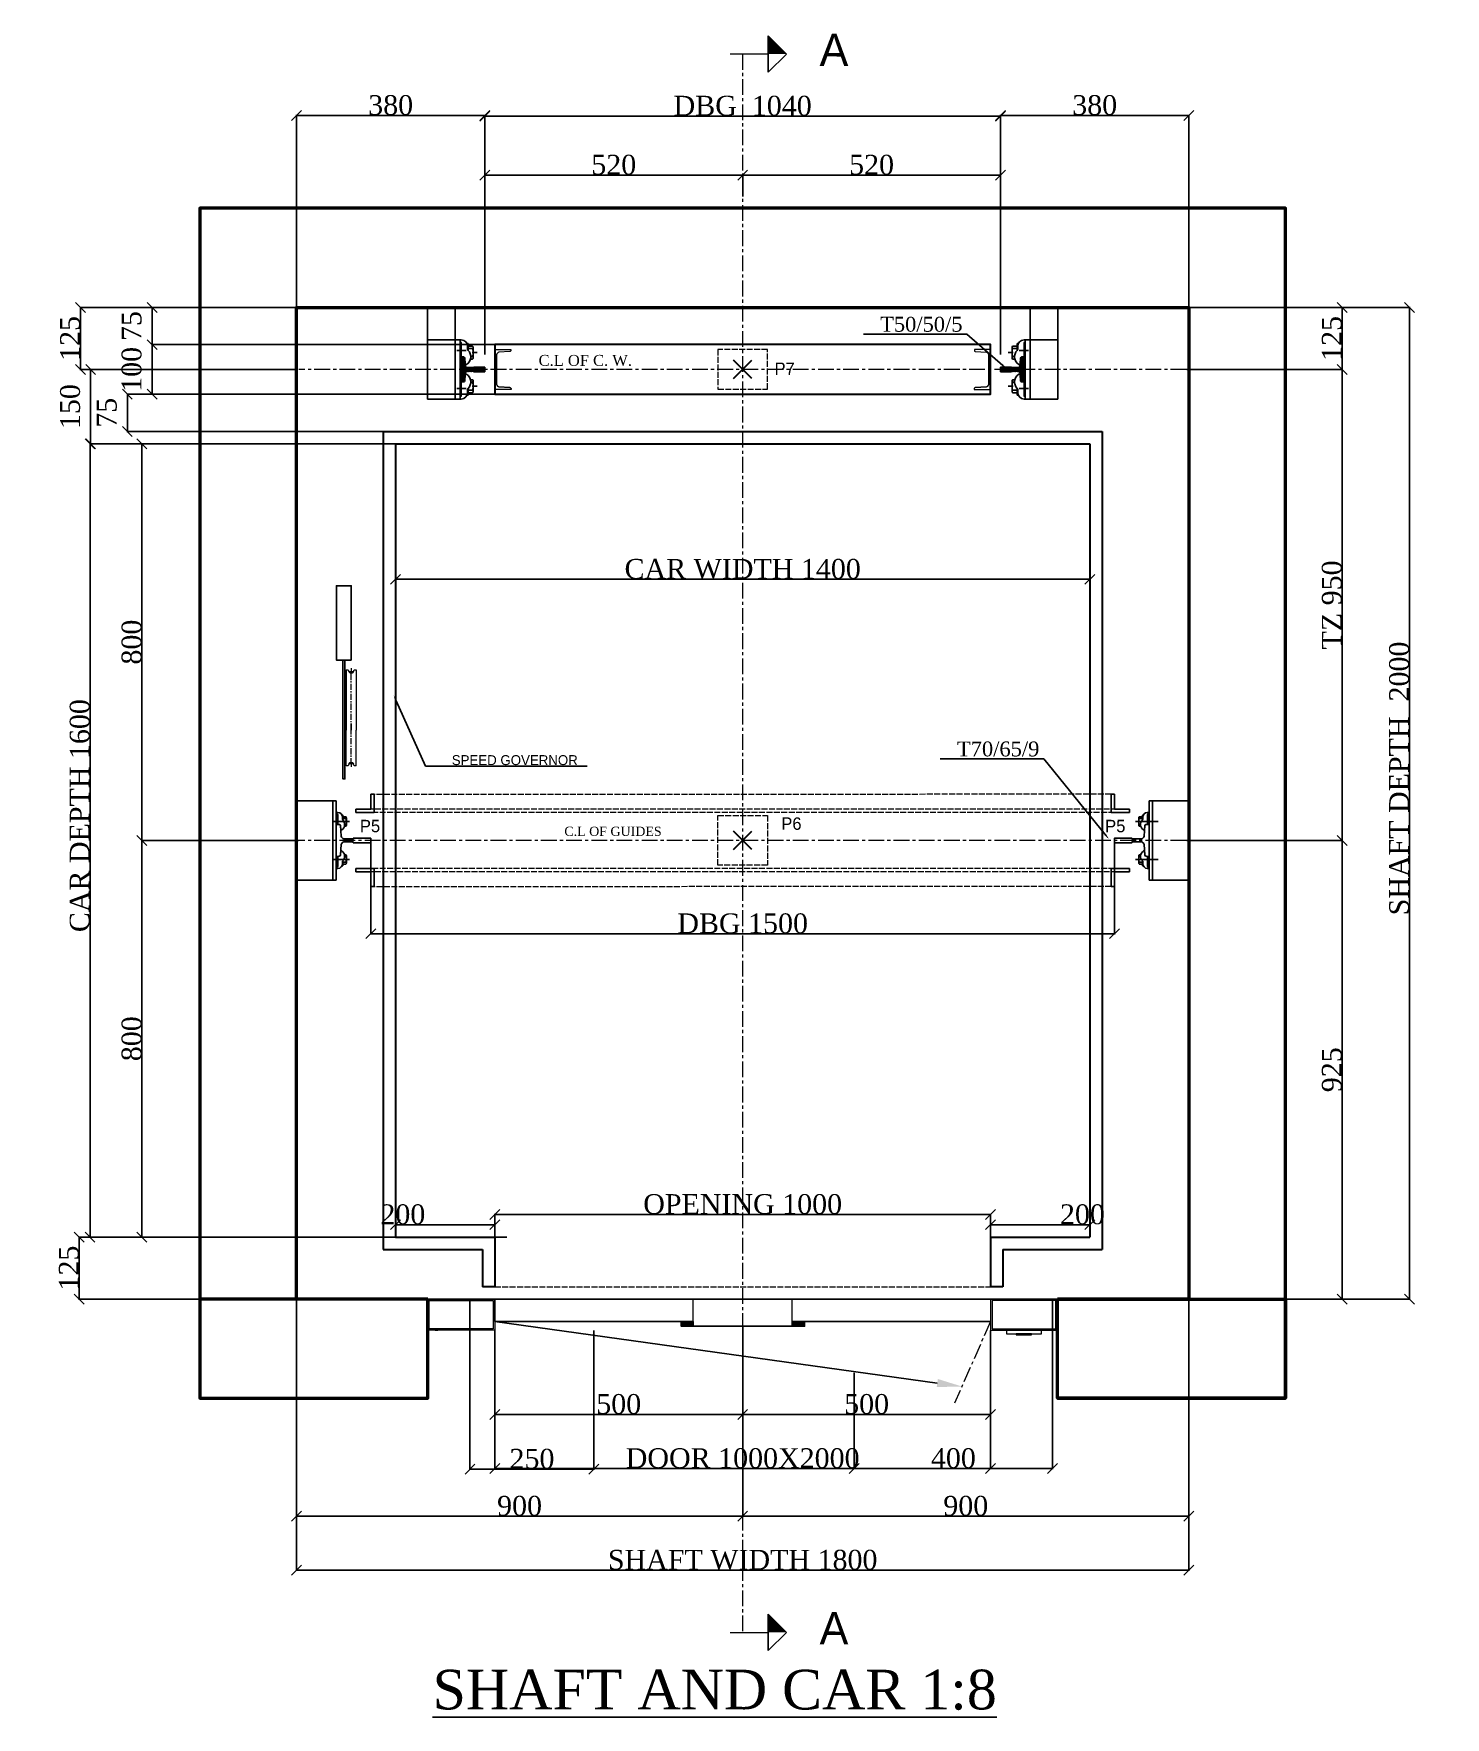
# Model space of a CAD drawing. Header units: millimetres. Extents: x 130 to 2977, y 155 to 3551.
import ezdxf
from ezdxf import colors
from ezdxf.entities.mleader import LeaderData, LeaderLine
from ezdxf.math import Vec2, Vec3

# ---------------------------------------------------------------- set-up
doc = ezdxf.new("R2010")
doc.units = ezdxf.units.MM
for name, pattern in [('ACAD_ISO02W100', [15, 12, -3]), ('ACAD_ISO10W100', [18, 12, -3, 0, -3]), ('CENTER', [50.8, 31.75, -6.35, 6.35, -6.35]), ('CENTER2', [28.575, 19.05, -3.175, 3.175, -3.175])]:
    doc.linetypes.add(name, pattern=pattern)
for name, color, linetype in [('6', 7, 'Continuous'), ('7', 6, 'ACAD_ISO10W100'), ('PDF_0', 7, 'Continuous'), ('PDF_gide rail', 7, 'Continuous')]:
    doc.layers.add(name, color=color, linetype=linetype)
for name, color, linetype, lineweight in [('Car', 3, 'Continuous', 18), ('CL', 2, 'CENTER', 0), ('DL', 8, 'ACAD_ISO02W100', 0), ('step&guides', 3, 'Continuous', 30), ('Wall', 1, 'Continuous', 50)]:
    doc.layers.add(name, color=color, linetype=linetype, lineweight=lineweight)
doc.styles.add('nassar2', font='cent.shx', dxfattribs={"height": 60})
doc.styles.add('top', font='cent.shx', dxfattribs={"height": 40})
doc.dimstyles.new('top', dxfattribs={"dimtxt": 35, "dimasz": 20, "dimexe": 1.25, "dimexo": 0.625, "dimtad": 1, "dimtxsty": 'top', "dimblk": 'OBLIQUE', "dimcen": 2.5, "dimadec": 0, "dimazin": 0, "dimtfac": 1, "dimtmove": 0, "dimatfit": 3, "dimldrblk": 'OBLIQUE', "dimfxl": 1, "dimarcsym": 0})
pattern_1 = [(45, (19074.27063, -6497.71146), (-0.08838834765, 0.08838834765), [])]
pattern_2 = [(45, (19074.27063, -6497.71146), (-0.08838834765, 0.08838834765), [])]

msp = doc.modelspace()

# ---------------------------------------------------------------- texts
at = {"ltscale": 4, "transparency": 33554666, "char_height": 65, "attachment_point": 3, "rotation": 359.727953}
for insert in [(1773.343, 3550.635, -114), (1773.343, 367.077)]:
    msp.add_mtext_dynamic_manual_height_columns('A', width=315.98199, gutter_width=125, heights=[0], dxfattribs=dict(at, insert=insert))
at = {"linetype": 'ACAD_ISO02W100', "ltscale": 4, "transparency": 33554666, "char_height": 25}
for s, insert, attachment_point in [('P7', (1624.152, 2887.561), 1), ('P6', (1637.813, 1970.056), 1), ('P5', (787.828, 1965.177), 1), ('P5', (2331.878, 1965.177), 3)]:
    msp.add_mtext_dynamic_manual_height_columns(s, width=377.71746, gutter_width=125, heights=[0], dxfattribs=dict(at, insert=insert, attachment_point=attachment_point))
at = {"insert": (934.519, 250.975, -137), "char_height": 80, "attachment_point": 1}
msp.add_mtext_dynamic_manual_height_columns('{\\Fcent|c0;\\L\\C6;SHAFT AND CAR 1:8}', width=2331.14753, gutter_width=200, heights=[0], dxfattribs=at)
at = {"layer": '7', "ltscale": 4}
for s, width, gutter_width, insert, char_height, attachment_point in [('{\\Fcent|c0;T50/50/5}', 812.66208, 175, (2003.33, 2979.702), 30, 3), ('{\\Fcent|c0;C.L OF C. W.}', 920.85121, 12.5, (1148.286, 2902.847), 22, 1), ('{\\Fcent|c0;T70/65/9}', 812.66208, 175, (2158.33, 2123.149), 30, 3), ('{\\Fcadnw-1|c0;SPEED GOVERNOR}', 812.66208, 175, (973.192, 2095.593), 20, 1), ('\\pxt1;{\\Fcent|c0;C.L OF GUIDES}', 686.44118, 9.318, (1200.224, 1951.346), 18.63605, 1)]:
    msp.add_mtext_dynamic_manual_height_columns(s, width=width, gutter_width=gutter_width, heights=[0], dxfattribs=dict(at, insert=insert, char_height=char_height, attachment_point=attachment_point))

# ---------------------------------------------------------------- blocks, each defined once
blk = doc.blocks.new('_Oblique')
at = {"color": 0, "linetype": 'ByBlock', "lineweight": -2}
blk.add_line((-0.5, -0.5), (0.5, 0.5), dxfattribs=at)
blk = doc.blocks.new('*D35')
at = {"color": 0, "lineweight": -2, "transparency": 16777216}
for p, q in [((1039.9, 2999.2), (1039.9, 3266.8)), ((1039.9, 3265.6), (1559.9, 3265.6)), ((1559.9, 3231.2), (1559.9, 3266.8))]:
    blk.add_line(p, q, dxfattribs=at)
at = {"layer": 'Defpoints', "color": 0, "transparency": 16777216}
for p in [(1559.9, 3265.6), (1559.9, 3230.5), (1039.9, 2998.6)]:
    blk.add_point(p, dxfattribs=at)
at = {"color": 0, "lineweight": -2, "transparency": 16777216, "xscale": 20, "yscale": 20, "zscale": 20, "rotation": 180}
blk.add_blockref('_Oblique', (1039.9, 3265.6), dxfattribs=at)
at = {"color": 0, "lineweight": -2, "transparency": 16777216, "xscale": 20, "yscale": 20, "zscale": 20}
blk.add_blockref('_Oblique', (1559.9, 3265.6), dxfattribs=at)
at = {"color": 0, "transparency": 16777216, "insert": (1299.9, 3286.2), "char_height": 40, "attachment_point": 5, "style": 'top'}
blk.add_mtext('520', dxfattribs=at)
blk = doc.blocks.new('*D36')
at = {"color": 0, "lineweight": -2, "transparency": 16777216}
for p, q in [((1559.9, 3222.4), (1559.9, 3266.8)), ((2079.9, 3265.6), (1559.9, 3265.6)), ((2079.9, 2999.2), (2079.9, 3266.8))]:
    blk.add_line(p, q, dxfattribs=at)
at = {"layer": 'Defpoints', "color": 0, "transparency": 16777216}
for p in [(1559.9, 3265.6), (1559.9, 3221.7), (2079.9, 2998.6)]:
    blk.add_point(p, dxfattribs=at)
at = {"color": 0, "lineweight": -2, "transparency": 16777216, "xscale": 20, "yscale": 20, "zscale": 20, "rotation": 180}
blk.add_blockref('_Oblique', (1559.9, 3265.6), dxfattribs=at)
at = {"color": 0, "lineweight": -2, "transparency": 16777216, "xscale": 20, "yscale": 20, "zscale": 20}
blk.add_blockref('_Oblique', (2079.9, 3265.6), dxfattribs=at)
at = {"color": 0, "transparency": 16777216, "insert": (1819.9, 3286.2), "char_height": 40, "attachment_point": 5, "style": 'top'}
blk.add_mtext('520', dxfattribs=at)
blk = doc.blocks.new('*D37')
at = {"color": 0, "lineweight": -2, "transparency": 16777216}
for p, q in [((1039.9, 2904), (1039.9, 3385.9)), ((1039.9, 3384.6), (2079.9, 3384.6)), ((2079.9, 2904), (2079.9, 3385.9))]:
    blk.add_line(p, q, dxfattribs=at)
at = {"layer": 'Defpoints', "color": 0, "transparency": 16777216}
for p in [(2079.9, 3384.6), (1039.9, 2903.4), (2079.9, 2903.4)]:
    blk.add_point(p, dxfattribs=at)
at = {"color": 0, "lineweight": -2, "transparency": 16777216, "xscale": 20, "yscale": 20, "zscale": 20, "rotation": 180}
blk.add_blockref('_Oblique', (1039.9, 3384.6), dxfattribs=at)
at = {"color": 0, "lineweight": -2, "transparency": 16777216, "xscale": 20, "yscale": 20, "zscale": 20}
blk.add_blockref('_Oblique', (2079.9, 3384.6), dxfattribs=at)
at = {"color": 0, "transparency": 16777216, "insert": (1559.9, 3405.2), "char_height": 40, "attachment_point": 5, "style": 'top'}
blk.add_mtext('DBG  1040', dxfattribs=at)
blk = doc.blocks.new('*D38')
at = {"color": 0, "lineweight": -2, "transparency": 16777216}
for p, q in [((659.9, 2874.2), (659.9, 3387.1)), ((1039.9, 3385.9), (659.9, 3385.9)), ((1039.9, 2909.8), (1039.9, 3387.1))]:
    blk.add_line(p, q, dxfattribs=at)
at = {"layer": 'Defpoints', "color": 0, "transparency": 16777216}
for p in [(659.9, 3385.9), (1039.9, 2909.2), (659.9, 2873.6)]:
    blk.add_point(p, dxfattribs=at)
at = {"color": 0, "lineweight": -2, "transparency": 16777216, "xscale": 20, "yscale": 20, "zscale": 20, "rotation": 180}
blk.add_blockref('_Oblique', (659.9, 3385.9), dxfattribs=at)
at = {"color": 0, "lineweight": -2, "transparency": 16777216, "xscale": 20, "yscale": 20, "zscale": 20}
blk.add_blockref('_Oblique', (1039.9, 3385.9), dxfattribs=at)
at = {"color": 0, "transparency": 16777216, "insert": (849.9, 3406.5), "char_height": 40, "attachment_point": 5, "style": 'top'}
blk.add_mtext('380', dxfattribs=at)
blk = doc.blocks.new('*D39')
at = {"color": 0, "lineweight": -2, "transparency": 16777216}
for p, q in [((2079.9, 2904), (2079.9, 3387.1)), ((2079.9, 3385.9), (2459.9, 3385.9)), ((2459.9, 2874.2), (2459.9, 3387.1))]:
    blk.add_line(p, q, dxfattribs=at)
at = {"layer": 'Defpoints', "color": 0, "transparency": 16777216}
for p in [(2459.9, 3385.9), (2079.9, 2903.4), (2459.9, 2873.6)]:
    blk.add_point(p, dxfattribs=at)
at = {"color": 0, "lineweight": -2, "transparency": 16777216, "xscale": 20, "yscale": 20, "zscale": 20, "rotation": 180}
blk.add_blockref('_Oblique', (2079.9, 3385.9), dxfattribs=at)
at = {"color": 0, "lineweight": -2, "transparency": 16777216, "xscale": 20, "yscale": 20, "zscale": 20}
blk.add_blockref('_Oblique', (2459.9, 3385.9), dxfattribs=at)
at = {"color": 0, "transparency": 16777216, "insert": (2269.9, 3406.5), "char_height": 40, "attachment_point": 5, "style": 'top'}
blk.add_mtext('380', dxfattribs=at)
blk = doc.blocks.new('*D57')
at = {"color": 0, "lineweight": -2, "transparency": 16777216}
for p, q in [((1059.9, 934.9), (1059.9, 764.7)), ((1559.9, 934.9), (1559.9, 764.7)), ((1059.9, 766), (1559.9, 766))]:
    blk.add_line(p, q, dxfattribs=at)
at = {"layer": 'Defpoints', "color": 0, "transparency": 16777216}
for p in [(1059.9, 935.5), (1559.9, 935.5), (1559.9, 766)]:
    blk.add_point(p, dxfattribs=at)
at = {"color": 0, "lineweight": -2, "transparency": 16777216, "xscale": 20, "yscale": 20, "zscale": 20, "rotation": 180}
blk.add_blockref('_Oblique', (1059.9, 766), dxfattribs=at)
at = {"color": 0, "lineweight": -2, "transparency": 16777216, "xscale": 20, "yscale": 20, "zscale": 20}
blk.add_blockref('_Oblique', (1559.9, 766), dxfattribs=at)
at = {"color": 0, "transparency": 16777216, "insert": (1309.9, 786.6), "char_height": 40, "attachment_point": 5, "style": 'top'}
blk.add_mtext('500', dxfattribs=at)
blk = doc.blocks.new('*D58')
at = {"color": 0, "lineweight": -2, "transparency": 16777216}
for p, q in [((1559.9, 943), (1559.9, 764.7)), ((2059.9, 934.9), (2059.9, 764.7)), ((1559.9, 766), (2059.9, 766))]:
    blk.add_line(p, q, dxfattribs=at)
at = {"layer": 'Defpoints', "color": 0, "transparency": 16777216}
for p in [(1559.9, 943.6), (2059.9, 935.5), (2059.9, 766)]:
    blk.add_point(p, dxfattribs=at)
at = {"color": 0, "lineweight": -2, "transparency": 16777216, "xscale": 20, "yscale": 20, "zscale": 20, "rotation": 180}
blk.add_blockref('_Oblique', (1559.9, 766), dxfattribs=at)
at = {"color": 0, "lineweight": -2, "transparency": 16777216, "xscale": 20, "yscale": 20, "zscale": 20}
blk.add_blockref('_Oblique', (2059.9, 766), dxfattribs=at)
at = {"color": 0, "transparency": 16777216, "insert": (1809.9, 786.6), "char_height": 40, "attachment_point": 5, "style": 'top'}
blk.add_mtext('500', dxfattribs=at)
blk = doc.blocks.new('*D40')
at = {"color": 0, "lineweight": -2, "transparency": 16777216}
for p, q in [((2059.9, 818.3), (2059.9, 655.5)), ((1059.9, 814.2), (1059.9, 655.5)), ((1059.9, 656.8), (2059.9, 656.8))]:
    blk.add_line(p, q, dxfattribs=at)
at = {"layer": 'Defpoints', "color": 0, "transparency": 16777216}
for p in [(2059.9, 818.9), (1059.9, 814.9), (2059.9, 656.8)]:
    blk.add_point(p, dxfattribs=at)
at = {"color": 0, "lineweight": -2, "transparency": 16777216, "xscale": 20, "yscale": 20, "zscale": 20, "rotation": 180}
blk.add_blockref('_Oblique', (1059.9, 656.8), dxfattribs=at)
at = {"color": 0, "lineweight": -2, "transparency": 16777216, "xscale": 20, "yscale": 20, "zscale": 20}
blk.add_blockref('_Oblique', (2059.9, 656.8), dxfattribs=at)
at = {"color": 0, "transparency": 16777216, "insert": (1559.9, 677.4), "char_height": 40, "attachment_point": 5, "style": 'top'}
blk.add_mtext('DOOR 1000X2000', dxfattribs=at)
blk = doc.blocks.new('*D41')
at = {"color": 0, "lineweight": -2, "transparency": 16777216}
for p, q in [((859.9, 1124.2), (859.9, 1149.9)), ((1059.9, 1148.6), (859.9, 1148.6)), ((1059.9, 1124.2), (1059.9, 1149.9))]:
    blk.add_line(p, q, dxfattribs=at)
at = {"layer": 'Defpoints', "color": 0, "transparency": 16777216}
for p in [(859.9, 1148.6), (859.9, 1123.6), (1059.9, 1123.6)]:
    blk.add_point(p, dxfattribs=at)
at = {"color": 0, "lineweight": -2, "transparency": 16777216, "xscale": 20, "yscale": 20, "zscale": 20, "rotation": 180}
blk.add_blockref('_Oblique', (859.9, 1148.6), dxfattribs=at)
at = {"color": 0, "lineweight": -2, "transparency": 16777216, "xscale": 20, "yscale": 20, "zscale": 20}
blk.add_blockref('_Oblique', (1059.9, 1148.6), dxfattribs=at)
at = {"color": 0, "transparency": 16777216, "insert": (874.5, 1169.3), "char_height": 40, "attachment_point": 5, "style": 'top'}
blk.add_mtext('200', dxfattribs=at)
blk = doc.blocks.new('*D42')
at = {"color": 0, "lineweight": -2, "transparency": 16777216}
for p, q in [((1059.9, 1124.2), (1059.9, 1170.5)), ((1059.9, 1169.3), (2059.9, 1169.3)), ((2059.9, 1124.2), (2059.9, 1170.5))]:
    blk.add_line(p, q, dxfattribs=at)
at = {"layer": 'Defpoints', "color": 0, "transparency": 16777216}
for p in [(2059.9, 1169.3), (1059.9, 1123.6), (2059.9, 1123.6)]:
    blk.add_point(p, dxfattribs=at)
at = {"color": 0, "lineweight": -2, "transparency": 16777216, "xscale": 20, "yscale": 20, "zscale": 20, "rotation": 180}
blk.add_blockref('_Oblique', (1059.9, 1169.3), dxfattribs=at)
at = {"color": 0, "lineweight": -2, "transparency": 16777216, "xscale": 20, "yscale": 20, "zscale": 20}
blk.add_blockref('_Oblique', (2059.9, 1169.3), dxfattribs=at)
at = {"color": 0, "transparency": 16777216, "insert": (1559.9, 1189.9), "char_height": 40, "attachment_point": 5, "style": 'top'}
blk.add_mtext('OPENING 1000', dxfattribs=at)
blk = doc.blocks.new('*D59')
at = {"color": 0, "lineweight": -2, "transparency": 16777216}
for p, q in [((2059.9, 1124.2), (2059.9, 1149.9)), ((2059.9, 1148.6), (2259.9, 1148.6)), ((2259.9, 1124.2), (2259.9, 1149.9))]:
    blk.add_line(p, q, dxfattribs=at)
at = {"layer": 'Defpoints', "color": 0, "transparency": 16777216}
for p in [(2059.9, 1123.6), (2259.9, 1148.6), (2259.9, 1123.6)]:
    blk.add_point(p, dxfattribs=at)
at = {"color": 0, "lineweight": -2, "transparency": 16777216, "xscale": 20, "yscale": 20, "zscale": 20, "rotation": 180}
blk.add_blockref('_Oblique', (2059.9, 1148.6), dxfattribs=at)
at = {"color": 0, "lineweight": -2, "transparency": 16777216, "xscale": 20, "yscale": 20, "zscale": 20}
blk.add_blockref('_Oblique', (2259.9, 1148.6), dxfattribs=at)
at = {"color": 0, "transparency": 16777216, "insert": (2245.2, 1169.3), "char_height": 40, "attachment_point": 5, "style": 'top'}
blk.add_mtext('200', dxfattribs=at)
blk = doc.blocks.new('*D43')
at = {"color": 0, "lineweight": -2, "transparency": 16777216}
for p, q in [((2184.9, 998), (2184.9, 655.5)), ((1784.9, 850.1), (1784.9, 655.5)), ((1784.9, 656.8), (2184.9, 656.8))]:
    blk.add_line(p, q, dxfattribs=at)
at = {"layer": 'Defpoints', "color": 0, "transparency": 16777216}
for p in [(2184.9, 998.6), (1784.9, 850.8), (2184.9, 656.8)]:
    blk.add_point(p, dxfattribs=at)
at = {"color": 0, "lineweight": -2, "transparency": 16777216, "xscale": 20, "yscale": 20, "zscale": 20, "rotation": 180}
blk.add_blockref('_Oblique', (1784.9, 656.8), dxfattribs=at)
at = {"color": 0, "lineweight": -2, "transparency": 16777216, "xscale": 20, "yscale": 20, "zscale": 20}
blk.add_blockref('_Oblique', (2184.9, 656.8), dxfattribs=at)
at = {"color": 0, "transparency": 16777216, "insert": (1984.9, 677.4), "char_height": 40, "attachment_point": 5, "style": 'top'}
blk.add_mtext('400', dxfattribs=at)
blk = doc.blocks.new('*D44')
at = {"color": 0, "lineweight": -2, "transparency": 16777216}
for p, q in [((1009.9, 998), (1009.9, 654.3)), ((1259.9, 934.9), (1259.9, 654.3)), ((1009.9, 655.5), (1259.9, 655.5))]:
    blk.add_line(p, q, dxfattribs=at)
at = {"layer": 'Defpoints', "color": 0, "transparency": 16777216}
for p in [(1009.9, 998.6), (1259.9, 935.5), (1259.9, 655.5)]:
    blk.add_point(p, dxfattribs=at)
at = {"color": 0, "lineweight": -2, "transparency": 16777216, "xscale": 20, "yscale": 20, "zscale": 20, "rotation": 180}
blk.add_blockref('_Oblique', (1009.9, 655.5), dxfattribs=at)
at = {"color": 0, "lineweight": -2, "transparency": 16777216, "xscale": 20, "yscale": 20, "zscale": 20}
blk.add_blockref('_Oblique', (1259.9, 655.5), dxfattribs=at)
at = {"color": 0, "transparency": 16777216, "insert": (1134.9, 676.2), "char_height": 40, "attachment_point": 5, "style": 'top'}
blk.add_mtext('250', dxfattribs=at)
blk = doc.blocks.new('*D45')
at = {"color": 0, "lineweight": -2, "transparency": 16777216}
for p, q in [((659.9, 998), (659.9, 559.5)), ((1559.9, 838.9), (1559.9, 559.5)), ((1559.9, 560.7), (659.9, 560.7))]:
    blk.add_line(p, q, dxfattribs=at)
at = {"layer": 'Defpoints', "color": 0, "transparency": 16777216}
for p in [(659.9, 998.6), (1559.9, 839.5), (659.9, 560.7)]:
    blk.add_point(p, dxfattribs=at)
at = {"color": 0, "lineweight": -2, "transparency": 16777216, "xscale": 20, "yscale": 20, "zscale": 20, "rotation": 180}
blk.add_blockref('_Oblique', (659.9, 560.7), dxfattribs=at)
at = {"color": 0, "lineweight": -2, "transparency": 16777216, "xscale": 20, "yscale": 20, "zscale": 20}
blk.add_blockref('_Oblique', (1559.9, 560.7), dxfattribs=at)
at = {"color": 0, "transparency": 16777216, "insert": (1109.9, 581.3), "char_height": 40, "attachment_point": 5, "style": 'top'}
blk.add_mtext('900', dxfattribs=at)
blk = doc.blocks.new('*D46')
at = {"color": 0, "lineweight": -2, "transparency": 16777216}
for p, q in [((2459.9, 998), (2459.9, 559.5)), ((1559.9, 838.9), (1559.9, 559.5)), ((1559.9, 560.7), (2459.9, 560.7))]:
    blk.add_line(p, q, dxfattribs=at)
at = {"layer": 'Defpoints', "color": 0, "transparency": 16777216}
for p in [(2459.9, 998.6), (1559.9, 839.5), (2459.9, 560.7)]:
    blk.add_point(p, dxfattribs=at)
at = {"color": 0, "lineweight": -2, "transparency": 16777216, "xscale": 20, "yscale": 20, "zscale": 20, "rotation": 180}
blk.add_blockref('_Oblique', (1559.9, 560.7), dxfattribs=at)
at = {"color": 0, "lineweight": -2, "transparency": 16777216, "xscale": 20, "yscale": 20, "zscale": 20}
blk.add_blockref('_Oblique', (2459.9, 560.7), dxfattribs=at)
at = {"color": 0, "transparency": 16777216, "insert": (2009.9, 581.3), "char_height": 40, "attachment_point": 5, "style": 'top'}
blk.add_mtext('900', dxfattribs=at)
blk = doc.blocks.new('*D60')
at = {"color": 0, "lineweight": -2, "transparency": 16777216}
for p, q in [((659.9, 998), (659.9, 450.5)), ((2459.9, 998), (2459.9, 450.5)), ((2459.9, 451.7), (659.9, 451.7))]:
    blk.add_line(p, q, dxfattribs=at)
at = {"layer": 'Defpoints', "color": 0, "transparency": 16777216}
for p in [(659.9, 998.6), (2459.9, 998.6), (659.9, 451.7)]:
    blk.add_point(p, dxfattribs=at)
at = {"color": 0, "lineweight": -2, "transparency": 16777216, "xscale": 20, "yscale": 20, "zscale": 20, "rotation": 180}
blk.add_blockref('_Oblique', (659.9, 451.7), dxfattribs=at)
at = {"color": 0, "lineweight": -2, "transparency": 16777216, "xscale": 20, "yscale": 20, "zscale": 20}
blk.add_blockref('_Oblique', (2459.9, 451.7), dxfattribs=at)
at = {"color": 0, "transparency": 16777216, "insert": (1559.9, 472.3), "char_height": 40, "attachment_point": 5, "style": 'top'}
blk.add_mtext('SHAFT WIDTH 1800', dxfattribs=at)
blk = doc.blocks.new('*D47')
at = {"color": 0, "lineweight": -2, "transparency": 16777216}
for p, q in [((2691.7, 2998.6), (2770.2, 2998.6)), ((2769, 2873.6), (2769, 2998.6)), ((2455.5, 2873.6), (2770.2, 2873.6))]:
    blk.add_line(p, q, dxfattribs=at)
at = {"layer": 'Defpoints', "color": 0, "transparency": 16777216}
for p in [(2691, 2998.6), (2769, 2998.6), (2454.9, 2873.6)]:
    blk.add_point(p, dxfattribs=at)
at = {"color": 0, "lineweight": -2, "transparency": 16777216, "xscale": 20, "yscale": 20, "zscale": 20}
for p, rotation in [((2769, 2998.6), 90), ((2769, 2873.6), 270)]:
    blk.add_blockref('_Oblique', p, dxfattribs=dict(at, rotation=rotation))
at = {"color": 0, "transparency": 16777216, "insert": (2748.4, 2936.1), "char_height": 40, "attachment_point": 5, "rotation": 90, "style": 'top'}
blk.add_mtext('125', dxfattribs=at)
blk = doc.blocks.new('*D48')
at = {"color": 0, "lineweight": -2, "transparency": 16777216}
for p, q in [((2455.5, 1923.6), (2770.2, 1923.6)), ((2769, 1923.6), (2769, 998.6)), ((2460.5, 998.6), (2770.2, 998.6))]:
    blk.add_line(p, q, dxfattribs=at)
at = {"layer": 'Defpoints', "color": 0, "transparency": 16777216}
for p in [(2454.9, 1923.6), (2459.9, 998.6), (2769, 998.6)]:
    blk.add_point(p, dxfattribs=at)
at = {"color": 0, "lineweight": -2, "transparency": 16777216, "xscale": 20, "yscale": 20, "zscale": 20}
for p, rotation in [((2769, 1923.6), 90), ((2769, 998.6), 270)]:
    blk.add_blockref('_Oblique', p, dxfattribs=dict(at, rotation=rotation))
at = {"color": 0, "transparency": 16777216, "insert": (2748.4, 1461.1), "char_height": 40, "attachment_point": 5, "rotation": 90, "style": 'top'}
blk.add_mtext('925', dxfattribs=at)
blk = doc.blocks.new('*D49')
at = {"color": 0, "lineweight": -2, "transparency": 16777216}
for p, q in [((2460.5, 2873.6), (2770.2, 2873.6)), ((2769, 1923.6), (2769, 2873.6)), ((2455.5, 1923.6), (2770.2, 1923.6))]:
    blk.add_line(p, q, dxfattribs=at)
at = {"layer": 'Defpoints', "color": 0, "transparency": 16777216}
for p in [(2459.9, 2873.6), (2769, 2873.6), (2454.9, 1923.6)]:
    blk.add_point(p, dxfattribs=at)
at = {"color": 0, "lineweight": -2, "transparency": 16777216, "xscale": 20, "yscale": 20, "zscale": 20}
for p, rotation in [((2769, 2873.6), 90), ((2769, 1923.6), 270)]:
    blk.add_blockref('_Oblique', p, dxfattribs=dict(at, rotation=rotation))
at = {"color": 0, "transparency": 16777216, "insert": (2748.4, 2398.6), "char_height": 40, "attachment_point": 5, "rotation": 90, "style": 'top'}
blk.add_mtext('TZ 950', dxfattribs=at)
blk = doc.blocks.new('*D51')
at = {"color": 0, "lineweight": -2, "transparency": 16777216}
for p, q in [((859.2, 2723.6), (242.3, 2723.6)), ((243.5, 1123.6), (243.5, 2723.6)), ((1084.2, 1123.6), (242.3, 1123.6))]:
    blk.add_line(p, q, dxfattribs=at)
at = {"layer": 'Defpoints', "color": 0, "transparency": 16777216}
for p in [(243.5, 2723.6), (859.9, 2723.6), (1084.9, 1123.6)]:
    blk.add_point(p, dxfattribs=at)
at = {"color": 0, "lineweight": -2, "transparency": 16777216, "xscale": 20, "yscale": 20, "zscale": 20}
for p, rotation in [((243.5, 2723.6), 90), ((243.5, 1123.6), 270)]:
    blk.add_blockref('_Oblique', p, dxfattribs=dict(at, rotation=rotation))
at = {"color": 0, "transparency": 16777216, "insert": (222.9, 1973.6), "char_height": 40, "attachment_point": 5, "rotation": 90, "style": 'top'}
blk.add_mtext('CAR DEPTH 1600', dxfattribs=at)
blk = doc.blocks.new('*D61')
at = {"color": 0, "lineweight": -2, "transparency": 16777216}
for p, q in [((664.2, 1923.6), (346.9, 1923.6)), ((348.1, 1123.6), (348.1, 1923.6)), ((464.2, 1123.6), (346.9, 1123.6))]:
    blk.add_line(p, q, dxfattribs=at)
at = {"layer": 'Defpoints', "color": 0, "transparency": 16777216}
for p in [(348.1, 1923.6), (664.9, 1923.6), (464.9, 1123.6)]:
    blk.add_point(p, dxfattribs=at)
at = {"color": 0, "lineweight": -2, "transparency": 16777216, "xscale": 20, "yscale": 20, "zscale": 20}
for p, rotation in [((348.1, 1923.6), 90), ((348.1, 1123.6), 270)]:
    blk.add_blockref('_Oblique', p, dxfattribs=dict(at, rotation=rotation))
at = {"color": 0, "transparency": 16777216, "insert": (327.5, 1523.6), "char_height": 40, "attachment_point": 5, "rotation": 90, "style": 'top'}
blk.add_mtext('800', dxfattribs=at)
blk = doc.blocks.new('*D52')
at = {"color": 0, "lineweight": -2, "transparency": 16777216}
for p, q in [((464.2, 2723.6), (346.9, 2723.6)), ((348.1, 1923.6), (348.1, 2723.6)), ((464.2, 1923.6), (346.9, 1923.6))]:
    blk.add_line(p, q, dxfattribs=at)
at = {"layer": 'Defpoints', "color": 0, "transparency": 16777216}
for p in [(348.1, 2723.6), (464.9, 2723.6), (464.9, 1923.6)]:
    blk.add_point(p, dxfattribs=at)
at = {"color": 0, "lineweight": -2, "transparency": 16777216, "xscale": 20, "yscale": 20, "zscale": 20}
for p, rotation in [((348.1, 2723.6), 90), ((348.1, 1923.6), 270)]:
    blk.add_blockref('_Oblique', p, dxfattribs=dict(at, rotation=rotation))
at = {"color": 0, "transparency": 16777216, "insert": (327.5, 2323.6), "char_height": 40, "attachment_point": 5, "rotation": 90, "style": 'top'}
blk.add_mtext('800', dxfattribs=at)
blk = doc.blocks.new('*D53')
at = {"color": 0, "lineweight": -2, "transparency": 16777216}
for p, q in [((659.2, 2998.6), (222.9, 2998.6)), ((224.2, 2873.6), (224.2, 2998.6)), ((659.2, 2873.6), (222.9, 2873.6))]:
    blk.add_line(p, q, dxfattribs=at)
at = {"layer": 'Defpoints', "color": 0, "transparency": 16777216}
for p in [(224.2, 2998.6), (659.9, 2998.6), (659.9, 2873.6)]:
    blk.add_point(p, dxfattribs=at)
at = {"color": 0, "lineweight": -2, "transparency": 16777216, "xscale": 20, "yscale": 20, "zscale": 20}
for p, rotation in [((224.2, 2998.6), 90), ((224.2, 2873.6), 270)]:
    blk.add_blockref('_Oblique', p, dxfattribs=dict(at, rotation=rotation))
at = {"color": 0, "transparency": 16777216, "insert": (203.5, 2936.1), "char_height": 40, "attachment_point": 5, "rotation": 90, "style": 'top'}
blk.add_mtext('125', dxfattribs=at)
blk = doc.blocks.new('*D62')
at = {"color": 0, "lineweight": -2, "transparency": 16777216}
for p, q in [((809.9, 1918.5), (809.9, 1734.2)), ((2309.9, 1927.5), (2309.9, 1734.2)), ((809.9, 1735.5), (2309.9, 1735.5))]:
    blk.add_line(p, q, dxfattribs=at)
at = {"layer": 'Defpoints', "color": 0, "transparency": 16777216}
for p in [(809.9, 1919.1), (2309.9, 1928.1), (2309.9, 1735.5)]:
    blk.add_point(p, dxfattribs=at)
at = {"color": 0, "lineweight": -2, "transparency": 16777216, "xscale": 20, "yscale": 20, "zscale": 20, "rotation": 180}
blk.add_blockref('_Oblique', (809.9, 1735.5), dxfattribs=at)
at = {"color": 0, "lineweight": -2, "transparency": 16777216, "xscale": 20, "yscale": 20, "zscale": 20}
blk.add_blockref('_Oblique', (2309.9, 1735.5), dxfattribs=at)
at = {"color": 0, "transparency": 16777216, "insert": (1559.9, 1756.1), "char_height": 40, "attachment_point": 5, "style": 'top'}
blk.add_mtext('DBG 1500', dxfattribs=at)
blk = doc.blocks.new('*D63')
at = {"color": 0, "lineweight": -2, "transparency": 16777216}
for p, q in [((859.9, 2723), (859.9, 2449)), ((2259.9, 2723), (2259.9, 2449)), ((859.9, 2450.3), (2259.9, 2450.3))]:
    blk.add_line(p, q, dxfattribs=at)
at = {"layer": 'Defpoints', "color": 0, "transparency": 16777216}
for p in [(859.9, 2723.6), (2259.9, 2723.6), (2259.9, 2450.3)]:
    blk.add_point(p, dxfattribs=at)
at = {"color": 0, "lineweight": -2, "transparency": 16777216, "xscale": 20, "yscale": 20, "zscale": 20, "rotation": 180}
blk.add_blockref('_Oblique', (859.9, 2450.3), dxfattribs=at)
at = {"color": 0, "lineweight": -2, "transparency": 16777216, "xscale": 20, "yscale": 20, "zscale": 20}
blk.add_blockref('_Oblique', (2259.9, 2450.3), dxfattribs=at)
at = {"color": 0, "transparency": 16777216, "insert": (1559.9, 2470.9), "char_height": 40, "attachment_point": 5, "style": 'top'}
blk.add_mtext('CAR WIDTH 1400', dxfattribs=at)
blk = doc.blocks.new('*D54')
at = {"color": 0, "lineweight": -2, "transparency": 16777216}
for p, q in [((2455.5, 2998.6), (2906, 2998.6)), ((2904.7, 998.6), (2904.7, 2998.6)), ((2455.5, 998.6), (2906, 998.6))]:
    blk.add_line(p, q, dxfattribs=at)
at = {"layer": 'Defpoints', "color": 0, "transparency": 16777216}
for p in [(2454.9, 2998.6), (2904.7, 2998.6), (2454.9, 998.6)]:
    blk.add_point(p, dxfattribs=at)
at = {"color": 0, "lineweight": -2, "transparency": 16777216, "xscale": 20, "yscale": 20, "zscale": 20}
for p, rotation in [((2904.7, 2998.6), 90), ((2904.7, 998.6), 270)]:
    blk.add_blockref('_Oblique', p, dxfattribs=dict(at, rotation=rotation))
at = {"color": 0, "transparency": 16777216, "insert": (2884.1, 2048.6), "char_height": 40, "attachment_point": 5, "rotation": 90, "style": 'top'}
blk.add_mtext('SHAFT DEPTH  2000', dxfattribs=at)
blk = doc.blocks.new('*D55')
at = {"color": 0, "lineweight": -2, "transparency": 16777216}
for p, q in [((299, 2873.6), (243.5, 2873.6)), ((244.8, 2723.6), (244.8, 2873.6)), ((859.2, 2723.6), (243.5, 2723.6))]:
    blk.add_line(p, q, dxfattribs=at)
at = {"layer": 'Defpoints', "color": 0, "transparency": 16777216}
for p in [(244.8, 2873.6), (299.6, 2873.6), (859.9, 2723.6)]:
    blk.add_point(p, dxfattribs=at)
at = {"color": 0, "lineweight": -2, "transparency": 16777216, "xscale": 20, "yscale": 20, "zscale": 20}
for p, rotation in [((244.8, 2873.6), 90), ((244.8, 2723.6), 270)]:
    blk.add_blockref('_Oblique', p, dxfattribs=dict(at, rotation=rotation))
at = {"color": 0, "transparency": 16777216, "insert": (203.5, 2798.6), "char_height": 40, "attachment_point": 5, "rotation": 90, "style": 'top'}
blk.add_mtext('150', dxfattribs=at)
blk = doc.blocks.new('*D64')
at = {"color": 0, "lineweight": -2, "transparency": 16777216}
for p, q in [((1059.2, 2923.6), (367.5, 2923.6)), ((368.8, 2923.6), (368.8, 2823.6)), ((1059.2, 2823.6), (367.5, 2823.6))]:
    blk.add_line(p, q, dxfattribs=at)
at = {"layer": 'Defpoints', "color": 0, "transparency": 16777216}
for p in [(1059.9, 2923.6), (368.8, 2823.6), (1059.9, 2823.6)]:
    blk.add_point(p, dxfattribs=at)
at = {"color": 0, "lineweight": -2, "transparency": 16777216, "xscale": 20, "yscale": 20, "zscale": 20}
for p, rotation in [((368.8, 2923.6), 90), ((368.8, 2823.6), 270)]:
    blk.add_blockref('_Oblique', p, dxfattribs=dict(at, rotation=rotation))
at = {"color": 0, "transparency": 16777216, "insert": (327.5, 2873.6), "char_height": 40, "attachment_point": 5, "rotation": 90, "style": 'top'}
blk.add_mtext('100', dxfattribs=at)
blk = doc.blocks.new('*D65')
at = {"color": 0, "lineweight": -2, "transparency": 16777216}
for p, q in [((1059.2, 2823.6), (317.5, 2823.6)), ((318.8, 2823.6), (318.8, 2748.6)), ((834.2, 2748.6), (317.5, 2748.6))]:
    blk.add_line(p, q, dxfattribs=at)
at = {"layer": 'Defpoints', "color": 0, "transparency": 16777216}
for p in [(1059.9, 2823.6), (318.8, 2748.6), (834.9, 2748.6)]:
    blk.add_point(p, dxfattribs=at)
at = {"color": 0, "lineweight": -2, "transparency": 16777216, "xscale": 20, "yscale": 20, "zscale": 20}
for p, rotation in [((318.8, 2823.6), 90), ((318.8, 2748.6), 270)]:
    blk.add_blockref('_Oblique', p, dxfattribs=dict(at, rotation=rotation))
at = {"color": 0, "transparency": 16777216, "insert": (277.5, 2786.1), "char_height": 40, "attachment_point": 5, "rotation": 90, "style": 'top'}
blk.add_mtext('75', dxfattribs=at)
blk = doc.blocks.new('*D56')
at = {"color": 0, "lineweight": -2, "transparency": 16777216}
for p, q in [((368.8, 2923.6), (368.8, 2998.6)), ((369.4, 2998.6), (370, 2998.6)), ((369.4, 2923.6), (370, 2923.6))]:
    blk.add_line(p, q, dxfattribs=at)
at = {"layer": 'Defpoints', "color": 0, "transparency": 16777216}
for p in [(368.8, 2998.6), (368.8, 2998.6), (368.8, 2923.6)]:
    blk.add_point(p, dxfattribs=at)
at = {"color": 0, "lineweight": -2, "transparency": 16777216, "xscale": 20, "yscale": 20, "zscale": 20}
for p, rotation in [((368.8, 2998.6), 90), ((368.8, 2923.6), 270)]:
    blk.add_blockref('_Oblique', p, dxfattribs=dict(at, rotation=rotation))
at = {"color": 0, "transparency": 16777216, "insert": (327.5, 2961.1), "char_height": 40, "attachment_point": 5, "rotation": 90, "style": 'top'}
blk.add_mtext('75', dxfattribs=at)
blk = doc.blocks.new('*D66')
at = {"color": 0, "lineweight": -2, "transparency": 16777216}
for p, q in [((464.2, 1123.6), (220.4, 1123.6)), ((221.7, 1123.6), (221.7, 998.6)), ((464.2, 998.6), (220.4, 998.6))]:
    blk.add_line(p, q, dxfattribs=at)
at = {"layer": 'Defpoints', "color": 0, "transparency": 16777216}
for p in [(464.9, 1123.6), (221.7, 998.6), (464.9, 998.6)]:
    blk.add_point(p, dxfattribs=at)
at = {"color": 0, "lineweight": -2, "transparency": 16777216, "xscale": 20, "yscale": 20, "zscale": 20}
for p, rotation in [((221.7, 1123.6), 90), ((221.7, 998.6), 270)]:
    blk.add_blockref('_Oblique', p, dxfattribs=dict(at, rotation=rotation))
at = {"color": 0, "transparency": 16777216, "insert": (201, 1061.1), "char_height": 40, "attachment_point": 5, "rotation": 90, "style": 'top'}
blk.add_mtext('125', dxfattribs=at)

# ---------------------------------------------------------------- dimensions: what is measured, and where the dimension line sits
for base, p1, p2, text, picture, middle in [((2079.853, 3384.601), (1039.853, 2903.352), (2079.853, 2903.352), 'DBG  <>', '*D37', (1559.853, 3384.601)), ((2259.853, 2450.257), (859.853, 2723.584), (2259.853, 2723.584), 'CAR WIDTH <>', '*D63', (1559.853, 2450.257)), ((2309.853, 1735.462), (809.853, 1919.084), (2309.853, 1928.084), 'DBG <>', '*D62', (1559.853, 1735.462)), ((2059.853, 1169.274), (1059.853, 1123.584), (2059.853, 1123.584), 'OPENING <>', '*D42', (1559.853, 1169.274)), ((659.853, 451.701), (2459.853, 998.584), (659.853, 998.584), 'SHAFT WIDTH <>', '*D60', (1559.853, 451.701)), ((2059.853, 656.78), (1059.853, 814.863), (2059.853, 818.912), 'DOOR <>X2000', '*D40', (1559.853, 656.78))]:
    dim = msp.add_linear_dim(base=base, p1=p1, p2=p2, text=text, dimstyle='top')
    dim.commit()
    dim.dimension.update_dxf_attribs({"geometry": picture, "text_midpoint": middle, "dimtype": 160})
for base, p1, p2, picture, middle in [((659.853, 3385.851), (1039.853, 2909.182), (659.853, 2873.584), '*D38', (849.853, 3385.851)), ((1559.853, 3265.568), (1039.853, 2998.584), (1559.853, 3230.532), '*D35', (1299.853, 3265.568)), ((859.853, 1148.649), (1059.853, 1123.584), (859.853, 1123.584), '*D41', (874.528, 1148.649)), ((2259.853, 1148.649), (2059.853, 1123.584), (2259.853, 1123.584), '*D59', (2245.178, 1148.649)), ((659.853, 560.722), (1559.853, 839.507), (659.853, 998.584), '*D45', (1109.853, 560.722)), ((1259.853, 655.53), (1009.853, 998.584), (1259.853, 935.543), '*D44', (1134.853, 655.53)), ((2459.853, 560.722), (1559.853, 839.507), (2459.853, 998.584), '*D46', (2009.853, 560.722)), ((2184.853, 656.78), (1784.853, 850.769), (2184.853, 998.584), '*D43', (1984.853, 656.78)), ((1559.853, 765.971), (1059.853, 935.543), (1559.853, 935.543), '*D57', (1309.853, 765.971)), ((2059.853, 765.971), (1559.853, 943.62), (2059.853, 935.543), '*D58', (1809.853, 765.971))]:
    dim = msp.add_linear_dim(base=base, p1=p1, p2=p2, dimstyle='top')
    dim.commit()
    dim.dimension.update_dxf_attribs({"geometry": picture, "text_midpoint": middle, "dimtype": 160})
for base, p1, p2, angle, picture, middle in [((2459.853, 3385.851), (2079.853, 2903.352), (2459.853, 2873.584), 180, '*D39', (2269.853, 3385.851)), ((1559.853, 3265.568), (2079.853, 2998.584), (1559.853, 3221.734), 180, '*D36', (1819.853, 3265.568)), ((224.171, 2998.584), (659.853, 2873.584), (659.853, 2998.584), 90, '*D53', (224.171, 2936.084)), ((2768.99, 2998.584), (2454.853, 2873.584), (2691.033, 2998.584), 90, '*D47', (2768.99, 2936.084)), ((348.138, 2723.584), (464.853, 1923.584), (464.853, 2723.584), 90, '*D52', (348.138, 2323.584)), ((348.138, 1923.584), (464.853, 1123.584), (664.853, 1923.584), 90, '*D61', (348.138, 1523.584)), ((2768.99, 998.584), (2454.853, 1923.584), (2459.853, 998.584), 90, '*D48', (2768.99, 1461.084)), ((221.671, 998.584), (464.853, 1123.584), (464.853, 998.584), 90, '*D66', (221.671, 1061.084))]:
    dim = msp.add_linear_dim(base=base, p1=p1, p2=p2, angle=angle, dimstyle='top')
    dim.commit()
    dim.dimension.update_dxf_attribs({"geometry": picture, "text_midpoint": middle, "dimtype": 160})
for base, p1, p2, picture, middle in [((368.763, 2998.584), (368.763, 2923.584), (368.763, 2998.584), '*D56', (348.138, 2961.084)), ((368.763, 2823.584), (1059.853, 2923.584), (1059.853, 2823.584), '*D64', (348.138, 2873.584)), ((244.796, 2873.584), (859.853, 2723.584), (299.626, 2873.584), '*D55', (224.171, 2798.584)), ((318.763, 2748.584), (1059.853, 2823.584), (834.853, 2748.584), '*D65', (298.138, 2786.084))]:
    dim = msp.add_linear_dim(base=base, p1=p1, p2=p2, angle=90, dimstyle='top', override={"dimtmove": 1})
    dim.commit()
    dim.dimension.update_dxf_attribs({"geometry": picture, "text_midpoint": middle, "dimtype": 160})
for base, p1, p2, text, picture, middle in [((2904.712, 2998.584), (2454.853, 998.584), (2454.853, 2998.584), 'SHAFT DEPTH  <>', '*D54', (2904.712, 2048.584)), ((2768.99, 2873.584), (2454.853, 1923.584), (2459.853, 2873.584), 'TZ <>', '*D49', (2768.99, 2398.584)), ((243.546, 2723.584), (1084.853, 1123.584), (859.853, 2723.584), 'CAR DEPTH <>', '*D51', (243.546, 1973.584))]:
    dim = msp.add_linear_dim(base=base, p1=p1, p2=p2, angle=90, text=text, dimstyle='top')
    dim.commit()
    dim.dimension.update_dxf_attribs({"geometry": picture, "text_midpoint": middle, "dimtype": 160})

# ---------------------------------------------------------------- hatches: boundary and pattern name
h = msp.add_hatch()
h.set_pattern_fill('ANSI31', color=256)
h.set_pattern_definition(pattern_1)
h.paths.add_polyline_path([(989.853, 2898.702), (995.152, 2898.702, -0.26508525), (998.653, 2896.018), (1000.467, 2881.569, 0.36605419), (1005.045, 2877.334), (1017.625, 2877.334), (1017.625, 2878.234), (1039.853, 2878.234), (1039.853, 2873.702), (989.853, 2873.702)])
h = msp.add_hatch()
h.set_pattern_fill('ANSI31', color=256)
h.set_pattern_definition(pattern_2)
h.paths.add_polyline_path([(2129.853, 2898.702), (2124.554, 2898.702, 0.26508525), (2121.053, 2896.018), (2119.239, 2881.569, -0.36605419), (2114.661, 2877.334), (2102.081, 2877.334), (2102.081, 2878.234), (2079.853, 2878.234), (2079.853, 2873.702), (2129.853, 2873.702)])
h = msp.add_hatch()
h.set_pattern_fill('ANSI31', color=256)
h.set_pattern_definition(pattern_1)
edge = h.paths.add_edge_path()
edge.add_line((989.853, 2848.23), (995.152, 2848.23))
edge.add_arc((994.548, 2852.643), 4.453, 277.78596, 337.173125)
edge.add_line((998.653, 2850.915), (1000.467, 2865.363))
edge.add_arc((1005.261, 2864.773), 4.83, 452.566246, 532.987701, ccw=False)
edge.add_line((1005.045, 2869.599), (1017.625, 2869.599))
edge.add_line((1017.625, 2869.599), (1017.625, 2868.698))
edge.add_line((1017.625, 2868.698), (1039.853, 2868.698))
edge.add_line((1039.853, 2868.698), (1039.853, 2873.702))
edge.add_line((1039.853, 2873.702), (989.853, 2873.702))
edge.add_line((989.853, 2873.702), (989.853, 2848.23))
h = msp.add_hatch()
h.set_pattern_fill('ANSI31', color=256)
h.set_pattern_definition(pattern_2)
edge = h.paths.add_edge_path()
edge.add_line((2129.853, 2848.23), (2124.554, 2848.23))
edge.add_arc((2125.158, 2852.643), 4.453, 202.826875, 262.21404, ccw=False)
edge.add_line((2121.053, 2850.915), (2119.239, 2865.363))
edge.add_arc((2114.445, 2864.773), 4.83, 7.012299, 87.433754)
edge.add_line((2114.661, 2869.599), (2102.081, 2869.599))
edge.add_line((2102.081, 2869.599), (2102.081, 2868.698))
edge.add_line((2102.081, 2868.698), (2079.853, 2868.698))
edge.add_line((2079.853, 2868.698), (2079.853, 2873.702))
edge.add_line((2079.853, 2873.702), (2129.853, 2873.702))
edge.add_line((2129.853, 2873.702), (2129.853, 2848.23))
at = {"true_color": 0x000007, "transparency": 33554666}
h = msp.add_hatch(color=7, dxfattribs=at)
h.paths.add_polyline_path([(1436.081, 953.627), (1459.782, 953.627), (1436.081, 943.62)])
h.paths.add_polyline_path([(1459.782, 953.627), (1436.081, 943.62), (1459.782, 943.62)])
h = msp.add_hatch(color=7, dxfattribs=at)
h.paths.add_polyline_path([(1659.924, 953.627), (1684.678, 953.627), (1659.924, 943.62)])
h.paths.add_polyline_path([(1684.678, 953.627), (1659.924, 943.62), (1684.678, 943.62)])
at = {"layer": 'Car', "lineweight": 25, "ltscale": 4, "transparency": 16777216}
h = msp.add_hatch(color=256, dxfattribs=at)
h.dxf.hatch_style = 1
h.paths.add_polyline_path([(1611.521, 3509.839), (1611.622, 3546.59), (1648.051, 3509.738)])
h = msp.add_hatch(color=256, dxfattribs=at)
h.dxf.hatch_style = 1
h.paths.add_polyline_path([(1611.521, 326.281), (1611.622, 363.032), (1648.051, 326.18)])

# ---------------------------------------------------------------- linework, layer by layer
for p, q in [((664.853, 2998.584), (2454.853, 2998.584)), ((989.853, 2898.466), (989.853, 2933.518)), ((2129.853, 2898.466), (2129.853, 2933.518)), ((2129.853, 2933.518), (2195.265, 2933.518)), ((995.152, 2898.702), (989.853, 2898.702)), ((989.853, 2898.466), (989.853, 2848.466)), ((1063.629, 2903.302), (1063.629, 2843.356)), ((2056.077, 2903.302), (2056.077, 2843.356)), ((2124.554, 2898.702), (2129.853, 2898.702)), ((2129.853, 2898.466), (2129.853, 2848.466)), ((1005.045, 2877.334), (1017.625, 2877.334)), ((1005.045, 2869.982), (1017.625, 2869.982)), ((1017.625, 2877.334), (1017.625, 2878.352)), ((1017.625, 2878.352), (1039.853, 2878.352)), ((1017.625, 2878.234), (1039.853, 2878.234)), ((1017.625, 2870.071), (1017.625, 2869.052)), ((1017.625, 2869.052), (1039.853, 2869.052)), ((1017.625, 2868.934), (1039.853, 2868.934)), ((1039.853, 2878.352), (1039.853, 2869.052)), ((1039.853, 2878.352), (1039.853, 2869.052)), ((1039.853, 2869.052), (1039.853, 2878.352)), ((1039.853, 2878.234), (1039.853, 2868.934)), ((1039.853, 2878.234), (1039.853, 2868.934)), ((2079.853, 2878.352), (2079.853, 2869.052)), ((2102.081, 2878.352), (2079.853, 2878.352)), ((2079.853, 2878.352), (2079.853, 2869.052)), ((2079.853, 2869.052), (2079.853, 2878.352)), ((2079.853, 2878.234), (2079.853, 2868.934)), ((2102.081, 2878.234), (2079.853, 2878.234)), ((2079.853, 2878.234), (2079.853, 2868.934)), ((2102.081, 2869.052), (2079.853, 2869.052)), ((2102.081, 2868.934), (2079.853, 2868.934)), ((2102.081, 2877.334), (2102.081, 2878.352)), ((2114.661, 2877.334), (2102.081, 2877.334)), ((2102.081, 2870.071), (2102.081, 2869.052)), ((2114.661, 2869.982), (2102.081, 2869.982)), ((995.152, 2848.702), (989.853, 2848.702)), ((989.853, 2848.466), (989.853, 2813.886)), ((995.152, 2848.702), (989.988, 2848.702)), ((2124.554, 2848.702), (2129.718, 2848.702)), ((2124.554, 2848.702), (2129.853, 2848.702)), ((2129.853, 2848.466), (2129.853, 2813.886)), ((2127.352, 2813.886), (2195.265, 2813.886)), ((759.99, 2267.722), (759.99, 2146.057)), ((770.523, 2146.057), (770.523, 2159.383)), ((739.853, 2003.584), (659.853, 2003.584)), ((2379.853, 2003.584), (2459.853, 2003.584)), ((739.853, 1956.084), (739.853, 1891.084)), ((2379.853, 1956.084), (2379.853, 1891.084)), ((809.853, 1928.084), (809.853, 1919.084)), ((2309.853, 1928.084), (2309.853, 1919.084)), ((739.853, 1843.584), (659.853, 1843.584)), ((2379.853, 1843.584), (2459.853, 1843.584)), ((664.853, 998.584), (2454.853, 998.584)), ((2454.853, 998.584), (664.853, 998.584)), ((939.853, 998.584), (944.853, 998.584)), ((2174.853, 998.584), (2179.853, 998.584)), ((2194.853, 998.584), (2194.853, 798.584)), ((944.853, 935.543), (939.853, 935.543)), ((2174.853, 935.543), (2179.853, 935.543))]:
    msp.add_line(p, q)
at = {"ltscale": 5, "transparency": 33554666}
for p, q in [((816.371, 2016.659), (809.797, 2016.649)), ((809.797, 2016.649), (809.843, 1986.702)), ((816.427, 1980.138), (816.371, 2016.659)), ((2303.279, 1980.138), (2303.335, 2016.659)), ((2303.335, 2016.659), (2309.909, 2016.649)), ((2309.909, 2016.649), (2309.863, 1986.702)), ((779.896, 1986.656), (809.843, 1986.702)), ((779.906, 1980.082), (779.896, 1986.656)), ((816.427, 1980.138), (779.906, 1980.082)), ((809.853, 1980.128), (816.427, 1980.138)), ((2309.853, 1980.128), (2303.279, 1980.138)), ((2303.279, 1980.138), (2339.8, 1980.082)), ((2339.81, 1986.656), (2309.863, 1986.702)), ((2339.8, 1980.082), (2339.81, 1986.656)), ((779.906, 1867.086), (779.896, 1860.513)), ((779.896, 1860.513), (809.843, 1860.467)), ((816.427, 1867.03), (779.906, 1867.086)), ((809.797, 1830.52), (809.843, 1860.467)), ((809.853, 1867.04), (816.427, 1867.03)), ((816.427, 1867.03), (816.371, 1830.51)), ((2303.279, 1867.03), (2339.8, 1867.086)), ((2309.853, 1867.04), (2303.279, 1867.03)), ((2303.279, 1867.03), (2303.335, 1830.51)), ((2339.81, 1860.513), (2309.863, 1860.467)), ((2309.909, 1830.52), (2309.863, 1860.467)), ((2339.8, 1867.086), (2339.81, 1860.513)), ((816.371, 1830.51), (809.797, 1830.52)), ((2303.335, 1830.51), (2309.909, 1830.52))]:
    msp.add_line(p, q, dxfattribs=at)
at = {"transparency": 33554666}
msp.add_line((1659.924, 998.584), (1459.782, 998.584), dxfattribs=at)
at = {"color": 7, "linetype": 'Continuous', "lineweight": 20, "transparency": 33554666}
for p, q in [((1059.853, 953.584), (1459.782, 953.584)), ((1659.924, 953.584), (2059.853, 953.584))]:
    msp.add_line(p, q, dxfattribs=at)
for points in [[(979.853, 2813.886), (924.441, 2813.886), (924.441, 2998.584), (979.853, 2998.584)], [(2139.853, 2813.886), (2195.265, 2813.886), (2195.265, 2998.584), (2139.853, 2998.584)], [(770.55, 2287.3), (740.55, 2287.3), (740.55, 2437.3), (770.55, 2437.3)], [(757.542, 2287.3), (753.558, 2287.3), (753.562, 2047.67), (757.546, 2047.67)]]:
    msp.add_lwpolyline(points, close=True)
for points in [[(989.853, 2933.518), (924.441, 2933.518)], [(989.853, 2813.65), (959.853, 2813.65)]]:
    msp.add_lwpolyline(points)
at = {"color": 7, "linetype": 'Continuous', "lineweight": 20, "true_color": 0x000007}
for points in [[(759.99, 2267.722), (764.203, 2267.722), (765.783, 2264.035)], [(770.523, 2270.882), (770.523, 2263.509), (766.837, 2263.509)], [(770.523, 2260.875), (770.523, 2263.509), (770.523, 2263.509)], [(773.683, 2263.509), (770.523, 2263.509), (770.523, 2263.509)], [(770.523, 2247.181), (770.523, 2260.875), (770.523, 2260.875)], [(770.523, 2241.914), (770.523, 2244.548), (770.523, 2244.548)], [(775.264, 2264.035), (776.317, 2267.722), (780.004, 2267.722), (780.004, 2146.057)], [(770.523, 2227.167), (770.523, 2239.281), (770.523, 2239.281)], [(770.523, 2221.9), (770.523, 2224.534), (770.523, 2224.534)], [(770.523, 2207.153), (770.523, 2219.267), (770.523, 2219.267)], [(770.523, 2201.886), (770.523, 2204.519), (770.523, 2204.519)], [(770.523, 2187.139), (770.523, 2199.779), (770.523, 2199.779)], [(770.523, 2181.872), (770.523, 2184.505), (770.523, 2184.505)], [(770.523, 2167.124), (770.523, 2179.238), (770.523, 2179.238)], [(759.99, 2073.901), (759.99, 2146.057), (759.99, 2146.057)], [(770.523, 2161.858), (770.523, 2164.491), (770.523, 2164.491)], [(770.523, 2137.103), (770.523, 2146.057), (770.523, 2146.057)], [(780.004, 2073.901), (780.004, 2146.057), (780.004, 2146.057), (780.004, 2146.057)], [(770.523, 2132.363), (770.523, 2134.996), (770.523, 2134.996)], [(770.523, 2117.616), (770.523, 2129.73), (770.523, 2129.73)], [(770.523, 2112.349), (770.523, 2114.456), (770.523, 2114.456)], [(770.523, 2097.075), (770.523, 2109.715), (770.523, 2109.715)], [(765.783, 2077.587), (764.203, 2073.901), (759.99, 2073.901)], [(770.523, 2080.748), (770.523, 2078.114), (766.837, 2078.114)], [(770.523, 2092.335), (770.523, 2094.968), (770.523, 2094.968)], [(770.523, 2080.748), (770.523, 2089.701), (770.523, 2089.701)], [(773.683, 2078.114), (770.523, 2078.114), (770.523, 2071.794)], [(780.004, 2073.901), (776.317, 2073.901), (775.264, 2077.587)]]:
    msp.add_lwpolyline(points, dxfattribs=at)
at = {"color": 7, "linetype": 'Continuous', "lineweight": 20, "transparency": 33554666}
for points in [[(924.853, 998.584), (1059.853, 998.584), (1059.853, 935.543), (924.853, 935.543)], [(927.853, 995.564), (1056.853, 995.584), (1056.853, 938.584), (927.853, 938.564)], [(2194.853, 998.584), (2059.853, 998.584), (2059.853, 935.543), (2194.853, 935.543)], [(2191.853, 995.564), (2062.853, 995.584), (2062.853, 938.584), (2191.853, 938.564)], [(2092.353, 928.237), (2162.353, 928.237), (2162.353, 935.543), (2092.353, 935.543)], [(2111.768, 926.237), (2142.384, 926.237), (2142.384, 928.237), (2111.768, 928.237)]]:
    msp.add_lwpolyline(points, close=True, dxfattribs=at)
for points in [[(1459.782, 953.584), (1059.853, 953.584), (1059.853, 998.584), (2059.853, 998.584), (2059.853, 953.584), (1659.924, 953.584)], [(1459.782, 943.62), (1459.782, 998.584), (1459.782, 998.584)], [(1659.924, 943.62), (1659.924, 948.549), (1659.924, 998.584)]]:
    msp.add_lwpolyline(points, dxfattribs=at)
at = {"color": 7, "linetype": 'Continuous', "lineweight": -2, "true_color": 0x000007, "transparency": 33554666}
for points in [[(1436.081, 953.627), (1459.782, 953.627), (1436.081, 943.62)], [(1459.782, 953.627), (1436.081, 943.62), (1459.782, 943.62)], [(1659.924, 953.627), (1684.678, 953.627), (1659.924, 943.62)], [(1684.678, 953.627), (1659.924, 943.62), (1684.678, 943.62)]]:
    msp.add_lwpolyline(points, close=True, dxfattribs=at)
at = {"color": 7, "linetype": 'Continuous', "lineweight": 20, "true_color": 0x000007, "transparency": 33554666}
for points in [[(1436.081, 943.62), (1436.081, 953.627), (1436.081, 953.627)], [(1684.678, 943.62), (1684.678, 953.627), (1684.678, 953.627)]]:
    msp.add_lwpolyline(points, dxfattribs=at)
at = {"color": 7, "linetype": 'Continuous', "lineweight": 20, "true_color": 0x000007}
for points in [[(770.523, 2260.875), (768.417, 2260.875), (766.31, 2262.455), (765.783, 2264.562)], [(775.264, 2264.562), (774.737, 2262.455), (772.63, 2260.875), (770.523, 2260.875)], [(765.783, 2078.114), (766.31, 2080.221), (768.417, 2081.274), (770.523, 2081.274)], [(770.523, 2081.274), (772.63, 2081.274), (774.737, 2080.221), (775.264, 2078.114)]]:
    msp.add_open_spline(points, degree=3, dxfattribs=at)
at = {"color": 7, "linetype": 'Continuous', "lineweight": 20}
msp.add_open_spline([(770.523, 2081.274), (772.63, 2081.274), (774.737, 2080.221), (775.264, 2078.114)], degree=3, dxfattribs=at)
at = {"layer": '6', "transparency": 33554666}
msp.add_line((1659.924, 943.62), (1459.782, 943.62), dxfattribs=at)
at = {"layer": 'Car', "lineweight": 25, "ltscale": 4, "transparency": 33554666}
for p, q in [((1611.622, 3546.59, -114), (1611.42, 3473.088, -114)), ((1648.051, 3509.738, -114), (1611.622, 3546.59, -114)), ((1611.42, 3473.088, -114), (1648.167, 3509.612, -114)), ((1611.622, 363.032), (1611.42, 289.53)), ((1648.051, 326.18), (1611.622, 363.032)), ((1611.42, 289.53), (1648.167, 326.054))]:
    msp.add_line(p, q, dxfattribs=at)
at = {"layer": 'Car', "ltscale": 4, "transparency": 33554666}
for p, q in [((1534.733, 3509.839, -114), (1611.521, 3509.839, -114)), ((1534.733, 326.281), (1611.521, 326.281))]:
    msp.add_line(p, q, dxfattribs=at)
at = {"layer": 'Car', "linetype": 'CENTER2', "lineweight": 30, "ltscale": 4, "transparency": 33554666}
for p, q in [((1541.356, 2855.088), (1578.349, 2892.081)), ((1578.349, 2855.088), (1541.356, 2892.081)), ((1578.349, 1905.088), (1541.356, 1942.081)), ((1541.356, 1905.088), (1578.349, 1942.081))]:
    msp.add_line(p, q, dxfattribs=at)
at = {"layer": 'CL'}
for p, q in [((1559.853, 3509.839, -110.467), (1559.853, 326.281)), ((2454.853, 2873.584), (664.853, 2873.584)), ((2454.853, 1923.584), (664.853, 1923.584)), ((2059.853, 953.584), (1987.063, 788.46))]:
    msp.add_line(p, q, dxfattribs=at)
at = {"layer": 'DL'}
for p, q in [((2303.335, 2016.659), (809.797, 2016.395)), ((2330.027, 1986.671), (779.896, 1986.341)), ((2339.8, 1980.138), (779.906, 1980.082)), ((2339.8, 1867.03), (779.905, 1866.754)), ((2330.027, 1860.498), (809.843, 1860.284)), ((2303.335, 1830.51), (814.322, 1830.254))]:
    msp.add_line(p, q, dxfattribs=at)
at = {"layer": 'DL', "transparency": 33554666}
msp.add_line((1059.853, 1023.584), (2059.853, 1023.584), dxfattribs=at)
at = {"layer": 'DL'}
for points in [[(1509.99, 2833.683), (1609.99, 2833.683), (1609.99, 2913.683), (1509.99, 2913.683)], [(1609.853, 1873.584), (1509.853, 1873.584), (1509.853, 1973.584), (1609.853, 1973.584)]]:
    msp.add_lwpolyline(points, close=True, dxfattribs=at)
at = {"layer": 'PDF_0', "lineweight": 25}
for points in [[(989.853, 2933.518), (992.354, 2933.518)], [(989.853, 2930.054), (989.853, 2816.878)], [(989.853, 2816.878), (989.853, 2930.054)], [(989.853, 2930.054), (989.853, 2816.878)], [(991.866, 2900.811), (991.866, 2926.684)], [(1015.298, 2920.826), (1006.023, 2920.826)], [(2104.407, 2920.826), (2113.683, 2920.826)], [(2129.853, 2933.518), (2127.352, 2933.518)], [(2127.84, 2900.811), (2127.84, 2926.684)], [(2129.853, 2930.054), (2129.853, 2816.878)], [(2129.853, 2816.878), (2129.853, 2930.054)], [(2129.853, 2930.054), (2129.853, 2816.878)], [(993.182, 2911.713), (983.168, 2911.713)], [(997.236, 2898.858), (995.283, 2898.858), (992.667, 2898.947)], [(995.117, 2911.713), (994.078, 2911.713)], [(1002.384, 2911.713), (995.743, 2911.713)], [(999.189, 2896.417), (1000.165, 2884.701)], [(1005.047, 2920.338), (1005.047, 2914.48)], [(1011.393, 2899.346), (1015.298, 2899.346)], [(1015.298, 2907.645), (1014.322, 2907.645)], [(1016.254, 2918.185), (1016.254, 2896.705)], [(1024.086, 2907.645), (1016.275, 2907.645)], [(1024.086, 2907.645), (1016.275, 2907.645)], [(2095.62, 2907.645), (2103.431, 2907.645)], [(2095.62, 2907.645), (2103.431, 2907.645)], [(2103.452, 2918.185), (2103.452, 2896.705)], [(2104.407, 2907.645), (2105.384, 2907.645)], [(2108.313, 2899.346), (2104.407, 2899.346)], [(2114.659, 2920.338), (2114.659, 2914.48)], [(2117.322, 2911.713), (2123.963, 2911.713)], [(2120.517, 2896.417), (2119.541, 2884.701)], [(2122.47, 2898.858), (2124.423, 2898.858), (2127.039, 2898.947)], [(2124.589, 2911.713), (2125.628, 2911.713)], [(2126.524, 2911.713), (2136.538, 2911.713)], [(999.189, 2850.988), (1000.165, 2862.704)], [(2120.517, 2850.988), (2119.541, 2862.704)], [(993.182, 2835.221), (983.168, 2835.221)], [(991.866, 2846.594), (991.866, 2820.721)], [(997.236, 2848.547), (995.283, 2848.547), (992.667, 2848.458)], [(995.117, 2835.221), (994.078, 2835.221)], [(1002.384, 2835.221), (995.743, 2835.221)], [(1005.047, 2827.067), (1005.047, 2832.925)], [(1015.298, 2826.579), (1006.023, 2826.579)], [(1011.393, 2848.058), (1015.298, 2848.058)], [(1015.298, 2839.76), (1014.322, 2839.76)], [(1016.254, 2829.22), (1016.254, 2850.699)], [(1024.086, 2839.76), (1016.275, 2839.76)], [(1024.086, 2839.76), (1016.275, 2839.76)], [(1090.534, 2837.22), (1067.877, 2838.636)], [(2029.172, 2837.22), (2051.829, 2838.636)], [(2095.62, 2839.76), (2103.431, 2839.76)], [(2095.62, 2839.76), (2103.431, 2839.76)], [(2103.452, 2829.22), (2103.452, 2850.699)], [(2108.313, 2848.058), (2104.407, 2848.058)], [(2104.407, 2839.76), (2105.384, 2839.76)], [(2104.407, 2826.579), (2113.683, 2826.579)], [(2114.659, 2827.067), (2114.659, 2832.925)], [(2117.322, 2835.221), (2123.963, 2835.221)], [(2122.47, 2848.547), (2124.423, 2848.547), (2127.039, 2848.458)], [(2124.589, 2835.221), (2125.628, 2835.221)], [(2126.524, 2835.221), (2136.538, 2835.221)], [(2127.84, 2846.594), (2127.84, 2820.721)], [(989.853, 2813.886), (992.354, 2813.886)], [(2129.853, 2813.886), (2127.352, 2813.886)], [(733.361, 1866.996), (733.361, 2003.584)], [(739.853, 1866.996), (739.853, 2003.584)], [(2379.853, 1866.996), (2379.853, 2003.584)], [(2386.345, 1866.996), (2386.345, 2003.584)], [(733.361, 1980.172), (733.361, 1866.996)], [(733.361, 1866.996), (733.361, 1980.172)], [(733.361, 1980.172), (733.361, 1866.996)], [(733.361, 1980.172), (733.361, 1843.584)], [(739.853, 1980.172), (739.853, 1866.996)], [(739.853, 1980.172), (743.66, 1980.172)], [(739.853, 1980.172), (739.853, 1843.584)], [(741.237, 1977.404), (739.853, 1977.404)], [(742.622, 1980.172), (742.622, 1980.172)], [(743.314, 1956.985), (743.314, 1975.327)], [(752.658, 1970.828), (752.658, 1966.675)], [(759.925, 1971.174), (753.35, 1971.174)], [(2359.781, 1971.174), (2366.356, 1971.174)], [(2367.048, 1970.828), (2367.048, 1966.675)], [(2379.853, 1980.172), (2376.046, 1980.172)], [(2376.392, 1956.985), (2376.392, 1975.327)], [(2377.084, 1980.172), (2377.084, 1980.172)], [(2378.469, 1977.404), (2379.853, 1977.404)], [(2379.853, 1980.172), (2379.853, 1866.996)], [(2379.853, 1980.172), (2379.853, 1843.584)], [(2386.345, 1980.172), (2386.345, 1866.996)], [(2386.345, 1866.996), (2386.345, 1980.172)], [(2386.345, 1980.172), (2386.345, 1866.996)], [(2386.345, 1980.172), (2386.345, 1843.584)], [(733.624, 1961.83), (732.585, 1961.83)], [(740.891, 1961.83), (734.25, 1961.83)], [(742.276, 1961.83), (741.583, 1961.83)], [(749.889, 1961.83), (742.968, 1961.83)], [(747.121, 1955.601), (745.736, 1955.601), (743.889, 1955.76)], [(748.963, 1952.758), (749.333, 1945.572)], [(749.197, 1945.565), (749.197, 1945.565)], [(751.273, 1961.83), (750.235, 1961.83)], [(758.541, 1961.83), (751.62, 1961.83)], [(757.157, 1955.947), (759.925, 1955.947)], [(759.925, 1961.83), (758.887, 1961.83)], [(767.193, 1961.83), (760.271, 1961.83)], [(760.603, 1969.302), (760.603, 1954.075)], [(2352.513, 1961.83), (2359.435, 1961.83)], [(2359.103, 1969.302), (2359.103, 1954.075)], [(2359.781, 1961.83), (2360.819, 1961.83)], [(2362.549, 1955.947), (2359.781, 1955.947)], [(2361.165, 1961.83), (2368.086, 1961.83)], [(2368.432, 1961.83), (2369.471, 1961.83)], [(2369.817, 1961.83), (2376.738, 1961.83)], [(2370.743, 1952.758), (2370.373, 1945.572)], [(2370.509, 1945.565), (2370.509, 1945.565)], [(2372.585, 1955.601), (2373.97, 1955.601), (2375.816, 1955.76)], [(2377.43, 1961.83), (2378.123, 1961.83)], [(2378.815, 1961.83), (2385.456, 1961.83)], [(2386.082, 1961.83), (2387.121, 1961.83)], [(2388.017, 1961.83), (2398.031, 1961.83)], [(733.624, 1885.338), (732.585, 1885.338)], [(740.891, 1885.338), (734.25, 1885.338)], [(741.237, 1869.765), (739.853, 1869.765)], [(742.276, 1885.338), (741.583, 1885.338)], [(749.889, 1885.338), (742.968, 1885.338)], [(743.314, 1890.183), (743.314, 1871.841)], [(748.963, 1894.41), (749.333, 1901.597)], [(749.197, 1901.604), (749.197, 1901.604)], [(751.273, 1885.338), (750.235, 1885.338)], [(758.541, 1885.338), (751.62, 1885.338)], [(752.658, 1876.34), (752.658, 1880.493)], [(759.925, 1875.994), (753.35, 1875.994)], [(757.157, 1891.222), (759.925, 1891.222)], [(759.925, 1885.338), (758.887, 1885.338)], [(767.193, 1885.338), (760.271, 1885.338)], [(760.603, 1877.866), (760.603, 1893.094)], [(2352.513, 1885.338), (2359.435, 1885.338)], [(2359.103, 1877.866), (2359.103, 1893.094)], [(2362.549, 1891.222), (2359.781, 1891.222)], [(2359.781, 1885.338), (2360.819, 1885.338)], [(2359.781, 1875.994), (2366.356, 1875.994)], [(2361.165, 1885.338), (2368.086, 1885.338)], [(2367.048, 1876.34), (2367.048, 1880.493)], [(2368.432, 1885.338), (2369.471, 1885.338)], [(2369.817, 1885.338), (2376.738, 1885.338)], [(2370.743, 1894.41), (2370.373, 1901.597)], [(2370.509, 1901.604), (2370.509, 1901.604)], [(2376.392, 1890.183), (2376.392, 1871.841)], [(2377.43, 1885.338), (2378.123, 1885.338)], [(2378.469, 1869.765), (2379.853, 1869.765)], [(2378.815, 1885.338), (2385.456, 1885.338)], [(2386.082, 1885.338), (2387.121, 1885.338)], [(2388.017, 1885.338), (2398.031, 1885.338)], [(739.853, 1866.996), (743.66, 1866.996)], [(742.622, 1866.996), (742.622, 1866.996)], [(2379.853, 1866.996), (2376.046, 1866.996)], [(2377.084, 1866.996), (2377.084, 1866.996)]]:
    msp.add_lwpolyline(points, dxfattribs=at)
for points in [[(1004.07, 2925.708), (1006.023, 2925.708), (1006.023, 2912.039, -0.19879356), (1005.047, 2914.235)], [(1015.302, 2920.427, -0.42555746), (1015.298, 2915.944), (1006.023, 2915.944)], [(2104.404, 2920.427, 0.42555746), (2104.407, 2915.944), (2113.683, 2915.944)], [(2115.635, 2925.708), (2113.683, 2925.708), (2113.683, 2912.039, 0.19879356), (2114.659, 2914.235)], [(1006.035, 2912.043, -0.4769017), (1003.07, 2883.591, -0.14500939), (1001.874, 2883.236)], [(1010.905, 2894.464), (1015.298, 2894.464, 0.42555746), (1015.302, 2898.948)], [(2108.801, 2894.464), (2104.407, 2894.464, -0.42555746), (2104.404, 2898.948)], [(2113.671, 2912.043, 0.4769017), (2116.636, 2883.591, 0.14500939), (2117.832, 2883.236)], [(1006.035, 2835.362, 0.4769017), (1003.07, 2863.814, 0.14500939), (1001.874, 2864.168)], [(1010.905, 2852.94), (1015.298, 2852.94, -0.42555746), (1015.302, 2848.457)], [(2108.801, 2852.94), (2104.407, 2852.94, 0.42555746), (2104.404, 2848.457)], [(2113.671, 2835.362, -0.4769017), (2116.636, 2863.814, -0.14500939), (2117.832, 2864.168)], [(1004.07, 2821.697), (1006.023, 2821.697), (1006.023, 2835.366, 0.19879356), (1005.047, 2833.169)], [(1015.302, 2826.977, 0.42555746), (1015.298, 2831.461), (1006.023, 2831.461)], [(2104.404, 2826.977, -0.42555746), (2104.407, 2831.461), (2113.683, 2831.461)], [(2115.635, 2821.697), (2113.683, 2821.697), (2113.683, 2835.366, -0.19879356), (2114.659, 2833.169)], [(751.966, 1974.635), (753.35, 1974.635), (753.35, 1964.945, -0.19879356), (752.658, 1966.502)], [(759.928, 1970.892, -0.42555746), (759.925, 1967.713), (753.35, 1967.713)], [(2359.778, 1970.892, 0.42555746), (2359.781, 1967.713), (2366.356, 1967.713)], [(2367.74, 1974.635), (2366.356, 1974.635), (2366.356, 1964.945, 0.19879356), (2367.048, 1966.502)], [(753.358, 1964.948, -0.4769017), (751.256, 1944.778, -0.14500939), (750.408, 1944.526)], [(756.811, 1952.486), (759.925, 1952.486, 0.42555746), (759.928, 1955.664)], [(2362.895, 1952.486), (2359.781, 1952.486, -0.42555746), (2359.778, 1955.664)], [(2366.348, 1964.948, 0.4769017), (2368.45, 1944.778, 0.14500939), (2369.298, 1944.526)], [(753.358, 1882.221, 0.4769017), (751.256, 1902.391, 0.14500939), (750.408, 1902.642)], [(2366.348, 1882.221, -0.4769017), (2368.45, 1902.391, -0.14500939), (2369.298, 1902.642)], [(751.966, 1872.534), (753.35, 1872.534), (753.35, 1882.224, 0.19879356), (752.658, 1880.666)], [(759.928, 1876.277, 0.42555746), (759.925, 1879.455), (753.35, 1879.455)], [(756.811, 1894.682), (759.925, 1894.682, -0.42555746), (759.928, 1891.504)], [(2362.895, 1894.682), (2359.781, 1894.682, 0.42555746), (2359.778, 1891.504)], [(2359.778, 1876.277, -0.42555746), (2359.781, 1879.455), (2366.356, 1879.455)], [(2367.74, 1872.534), (2366.356, 1872.534), (2366.356, 1882.224, -0.19879356), (2367.048, 1880.666)]]:
    msp.add_lwpolyline(points, format="xyb", dxfattribs=at)
at = {"layer": 'PDF_0', "lineweight": 13}
for points in [[(1090.534, 2837.22), (1091.006, 2837.22), (1091.478, 2836.748), (1091.95, 2836.276), (1092.422, 2835.804), (1092.894, 2835.332), (1092.894, 2834.86), (1092.894, 2833.444), (1059.853, 2833.444), (1059.853, 2913.686), (1092.422, 2913.686), (1092.422, 2912.27), (1092.422, 2911.798), (1092.422, 2911.326), (1091.95, 2910.854), (1091.95, 2910.382), (1091.478, 2910.382), (1091.006, 2909.91), (1090.534, 2909.91), (1090.062, 2909.91), (1068.349, 2908.494)], [(2029.172, 2837.22), (2028.7, 2837.22), (2028.228, 2836.748), (2027.756, 2836.276), (2027.284, 2835.804), (2026.812, 2835.332), (2026.812, 2834.86), (2026.812, 2833.444), (2059.853, 2833.444), (2059.853, 2913.686), (2027.284, 2913.686), (2027.284, 2912.27), (2027.284, 2911.798), (2027.284, 2911.326), (2027.756, 2910.854), (2027.756, 2910.382), (2028.228, 2910.382), (2028.7, 2909.91), (2029.172, 2909.91), (2029.644, 2909.91), (2051.357, 2908.494)]]:
    msp.add_lwpolyline(points, dxfattribs=at)
at = {"layer": 'PDF_0', "lineweight": 25}
for centre, radius, start, end in [((988.807, 2926.554), 3.062, 2.434631, 70.02521), ((991.204, 2919.718), 13.848, 1.552295, 85.235699), ((2128.502, 2919.718), 13.848, 94.764301, 178.447705), ((2130.899, 2926.554), 3.062, 109.97479, 177.565369), ((993.997, 2900.623), 2.139, 174.959214, 231.567757), ((996.096, 2895.944), 3.129, 8.692489, 68.627127), ((982.836, 2907.401), 33.439, 345.750386, 14.249614), ((2136.87, 2907.401), 33.439, 165.750386, 194.249614), ((2123.61, 2895.944), 3.129, 111.372873, 171.307511), ((2125.709, 2900.623), 2.139, 308.432243, 5.040786), ((1001.436, 2884.455), 1.295, 169.047572, 289.745947), ((2118.27, 2884.455), 1.295, 250.254053, 10.952428), ((988.807, 2820.851), 3.062, 289.97479, 357.565369), ((993.997, 2846.782), 2.139, 128.432243, 185.040786), ((991.204, 2827.686), 13.848, 274.764301, 358.447705), ((996.096, 2851.46), 3.129, 291.372873, 351.307511), ((982.836, 2840.004), 33.439, 345.750386, 14.249614), ((2136.87, 2840.004), 33.439, 165.750386, 194.249614), ((2128.502, 2827.686), 13.848, 181.552295, 265.235699), ((2123.61, 2851.46), 3.129, 188.692489, 248.627127), ((2125.709, 2846.782), 2.139, 354.959214, 51.567757), ((2130.899, 2820.851), 3.062, 182.434631, 250.02521), ((741.145, 1975.235), 2.171, 2.434631, 87.565369), ((742.844, 1970.389), 9.817, 1.552295, 85.235699), ((2376.862, 1970.389), 9.817, 94.764301, 178.447705), ((2378.561, 1975.235), 2.171, 92.434631, 177.565369), ((744.517, 1956.803), 1.217, 171.37106, 238.964463), ((746.601, 1953.152), 2.503, 19.297379, 78.009648), ((750.449, 1945.645), 1.119, 183.74321, 267.900618), ((736.912, 1961.657), 23.705, 345.750386, 14.249614), ((2382.794, 1961.657), 23.705, 165.750386, 194.249614), ((2369.257, 1945.645), 1.119, 272.099382, 356.25679), ((2373.105, 1953.152), 2.503, 101.990352, 160.702621), ((2375.189, 1956.803), 1.217, 301.035537, 8.62894), ((750.449, 1901.524), 1.119, 92.099382, 176.25679), ((2369.257, 1901.524), 1.119, 3.74321, 87.900618), ((741.145, 1871.934), 2.171, 272.434631, 357.565369), ((744.517, 1890.366), 1.217, 121.035537, 188.62894), ((742.844, 1876.779), 9.817, 274.764301, 358.447705), ((736.912, 1885.511), 23.705, 345.750386, 14.249614), ((2382.794, 1885.511), 23.705, 165.750386, 194.249614), ((2376.862, 1876.779), 9.817, 181.552295, 265.235699), ((2375.189, 1890.366), 1.217, 351.37106, 58.964463), ((2378.561, 1871.934), 2.171, 182.434631, 267.565369)]:
    msp.add_arc(centre, radius, start, end, dxfattribs=at)
at = {"layer": 'PDF_0', "lineweight": 13}
for centre, radius, start, end in [((1069.671, 2902.551), 6.088, 102.536666, 172.915956), ((2050.035, 2902.551), 6.088, 7.084044, 77.463334), ((1068.673, 2843.649), 5.052, 183.31753, 266.638158), ((2051.033, 2843.649), 5.052, 273.361842, 356.68247)]:
    msp.add_arc(centre, radius, start, end, dxfattribs=at)
at = {"layer": 'PDF_gide rail', "lineweight": 25}
for points in [[(998.653, 2896.018), (1000.439, 2881.497)], [(2121.053, 2896.018), (2119.267, 2881.497)], [(998.653, 2851.387), (1000.439, 2865.908)], [(998.653, 2851.387), (1000.439, 2865.908)], [(2121.053, 2851.387), (2119.267, 2865.908)], [(2121.053, 2851.387), (2119.267, 2865.908)], [(745.747, 1891.558), (739.853, 1891.084), (739.853, 1956.084), (739.853, 1956.084)], [(745.747, 1955.611), (739.853, 1956.084), (739.853, 1891.084), (739.853, 1891.084)], [(750.032, 1931.972), (748.963, 1953.98)], [(2369.674, 1931.972), (2370.743, 1953.98)], [(2373.959, 1891.558), (2379.853, 1891.084), (2379.853, 1956.084), (2379.853, 1956.084)], [(2373.959, 1955.611), (2379.853, 1956.084), (2379.853, 1891.084), (2379.853, 1891.084)], [(750.032, 1915.196), (748.963, 1894.41)], [(755.429, 1926.584), (774.582, 1926.584), (774.582, 1928.084), (809.853, 1928.084), (809.853, 1919.084), (774.582, 1919.084), (774.582, 1920.584), (755.429, 1920.584)], [(2364.277, 1926.584), (2345.124, 1926.584), (2345.124, 1928.084), (2309.853, 1928.084), (2309.853, 1919.084), (2345.124, 1919.084), (2345.124, 1920.584), (2364.277, 1920.584)], [(2369.674, 1915.196), (2370.743, 1894.41)]]:
    msp.add_lwpolyline(points, dxfattribs=at)
for centre, radius, start, end in [((994.548, 2894.29), 4.453, 22.826875, 82.21404), ((2125.158, 2894.29), 4.453, 97.78596, 157.173125), ((1004.939, 2865.47), 4.514, 88.658898, 175.558563), ((1005.261, 2882.159), 4.83, 186.566958, 267.433754), ((2114.445, 2882.159), 4.83, 272.566246, 353.433042), ((2114.767, 2865.47), 4.514, 4.441437, 91.341102), ((994.548, 2853.115), 4.453, 277.78596, 337.173125), ((994.548, 2853.115), 4.453, 277.78596, 337.173125), ((2125.158, 2853.115), 4.453, 202.826875, 262.21404), ((2125.158, 2853.115), 4.453, 202.826875, 262.21404), ((745.07, 1951.608), 4.059, 16.461538, 80.409321), ((2374.636, 1951.608), 4.059, 99.590679, 163.538462), ((757.433, 1933.989), 7.671, 195.2431, 254.857488), ((757.433, 1913.179), 7.671, 105.142512, 164.7569), ((2362.273, 1933.989), 7.671, 285.142512, 344.7569), ((2362.273, 1913.179), 7.671, 15.2431, 74.857488), ((745.07, 1895.56), 4.059, 279.590679, 343.538462), ((745.07, 1895.56), 4.059, 279.590679, 343.538462), ((2374.636, 1895.56), 4.059, 196.461538, 260.409321), ((2374.636, 1895.56), 4.059, 196.461538, 260.409321)]:
    msp.add_arc(centre, radius, start, end, dxfattribs=at)
at = {"layer": 'step&guides'}
for p, q in [((834.853, 2748.584), (2284.853, 2748.584)), ((834.853, 2748.584), (834.853, 1098.584)), ((859.853, 2723.584), (2259.853, 2723.584)), ((859.853, 2723.584), (859.853, 1123.584)), ((2259.853, 2723.584), (2259.853, 1123.584)), ((2284.853, 2748.584), (2284.853, 1098.584)), ((859.853, 1123.584), (1059.853, 1123.584)), ((1059.853, 1123.584), (1059.853, 1023.584)), ((2059.853, 1123.584), (2259.853, 1123.584)), ((2059.853, 1123.584), (2059.853, 1023.584)), ((834.853, 1098.584), (1034.853, 1098.584)), ((1034.853, 1098.584), (1034.853, 1023.584)), ((2084.853, 1098.584), (2284.853, 1098.584)), ((2084.853, 1098.584), (2084.853, 1023.584)), ((1059.853, 1023.584), (1034.853, 1023.584)), ((2084.853, 1023.584), (2059.853, 1023.584))]:
    msp.add_line(p, q, dxfattribs=at)
msp.add_lwpolyline([(1059.853, 2823.584), (2059.853, 2823.565), (2059.853, 2923.565), (1059.853, 2923.584)], close=True, dxfattribs=at)
at = {"layer": 'Wall'}
for points in [[(2194.853, 798.584), (2654.853, 798.584), (2654.853, 3198.584), (464.853, 3198.584), (464.853, 798.584), (924.853, 798.584)], [(924.853, 998.584), (659.853, 998.584), (659.853, 2998.584), (2459.853, 2998.584), (2459.853, 998.584), (2194.853, 998.584)]]:
    msp.add_lwpolyline(points, dxfattribs=at)
for points in [[(924.853, 998.584), (464.853, 998.584), (464.853, 798.584), (924.853, 798.584)], [(2194.853, 998.584), (2654.853, 998.584), (2654.853, 798.584), (2194.853, 798.584)]]:
    msp.add_lwpolyline(points, close=True, dxfattribs=at)

msp.set_redraw_order([(e.dxf.handle, doc.entitydb.next_handle()) for e in msp.query("TEXT MTEXT ATTDEF DIMENSION ARC_DIMENSION")])  # texts and dimensions are drawn at this point

# ---------------------------------------------------------------- leaders
ml = msp.add_multileader_mtext('Standard')
ml.set_content('', color=256, style='nassar2')
ml.set_leader_properties()
ml.build(insert=Vec2(0, 0))
ml.multileader.update_dxf_attribs({"text_left_attachment_type": 6, "text_right_attachment_type": 6, "arrow_head_size": 12})
ctx = ml.context
ctx.base_point, ctx.char_height, ctx.arrow_head_size, ctx.landing_gap_size, ctx.plane_origin = Vec3(1803.26, 2944.938), 60, 12, 0.09, Vec3(2114.407, 3063.598)
ctx.left_attachment, ctx.right_attachment, ctx.text_align_type = 6, 6, 2
notes = []
notes.append((ctx, [(0, (1, 1, 0), (2012.311, 2944.938), (-1, 0), 208.871, [(0, [(2093.724, 2873.584)], 0, [])])]))
ctx.mtext.insert, ctx.mtext.alignment, ctx.mtext.flow_direction = Vec3(1803.35, 3004.938), 3, 5
ml = msp.add_multileader_mtext('Standard')
ml.set_content('', color=256, style='nassar2')
ml.set_leader_properties()
ml.build(insert=Vec2(0, 0))
ml.multileader.update_dxf_attribs({"text_left_attachment_type": 6, "text_right_attachment_type": 6, "arrow_head_size": 12})
ctx = ml.context
ctx.base_point, ctx.char_height, ctx.arrow_head_size, ctx.landing_gap_size, ctx.plane_origin = Vec3(1246.126, 2073.537), 60, 12, 0.09, Vec3(780.299, 2116.174)
ctx.left_attachment, ctx.right_attachment = 6, 6
notes.append((ctx, [(0, (1, 1, 0), (920.176, 2073.537), (1, 0), 325.95, [(0, [(855.967, 2215.988)], 0, [])])]))
ctx.mtext.insert, ctx.mtext.flow_direction = Vec3(1246.216, 2133.537), 5
ml = msp.add_multileader_mtext('Standard')
ml.set_content('', color=256, style='nassar2')
ml.set_leader_properties()
ml.build(insert=Vec2(0, 0))
ml.multileader.update_dxf_attribs({"text_left_attachment_type": 6, "text_right_attachment_type": 6, "arrow_head_size": 12})
ctx = ml.context
ctx.base_point, ctx.char_height, ctx.arrow_head_size, ctx.landing_gap_size, ctx.plane_origin = Vec3(1958.26, 2088.385), 60, 12, 0.09, Vec3(2339.407, 2116.174)
ctx.left_attachment, ctx.right_attachment, ctx.text_align_type = 6, 6, 2
notes.append((ctx, [(0, (1, 1, 0), (2167.311, 2088.385), (-1, 0), 208.871, [(0, [(2298.724, 1926.16)], 0, [])])]))
ctx.mtext.insert, ctx.mtext.alignment, ctx.mtext.flow_direction = Vec3(1958.35, 2148.385), 3, 5
at = {"layer": 'CL'}
ml = msp.add_multileader_mtext('Standard', dxfattribs=at)
ml.set_content('', color=256, style='nassar2')
ml.set_leader_properties()
ml.build(insert=Vec2(0, 0))
ml.multileader.update_dxf_attribs({"text_left_attachment_type": 6, "text_right_attachment_type": 6, "dogleg_length": 0.36, "arrow_head_size": 50})
ctx = ml.context
ctx.base_point, ctx.char_height, ctx.arrow_head_size, ctx.landing_gap_size, ctx.plane_origin = Vec3(1059.673, 953.584), 60, 50, 0.09, Vec3(1665.921, 788.522)
ctx.left_attachment, ctx.right_attachment, ctx.text_align_type = 6, 6, 2
notes.append((ctx, [(1, (1, 1, 0), (1059.853, 953.584), (-1, 0), 0.0000157, [(0, [(2001.979, 822.297)], 0, [])])]))
ctx.mtext.insert, ctx.mtext.alignment, ctx.mtext.flow_direction = Vec3(1059.763, 1013.584), 3, 5
for ctx, leaders in notes:
    for number, flags, end, landing, length, lines in leaders:
        leader = LeaderData()
        leader.index, (leader.has_last_leader_line, leader.has_dogleg_vector, leader.attachment_direction) = number, flags
        leader.last_leader_point, leader.dogleg_vector, leader.dogleg_length = Vec3(end), Vec3(landing), length
        for number, points, colour, breaks in lines:
            line = LeaderLine()
            line.index, line.vertices, line.color, line.breaks = number, Vec3.list(points), colors.encode_raw_color(colour), breaks
            leader.lines.append(line)
        ctx.leaders.append(leader)

doc.saveas('drawing.dxf')
